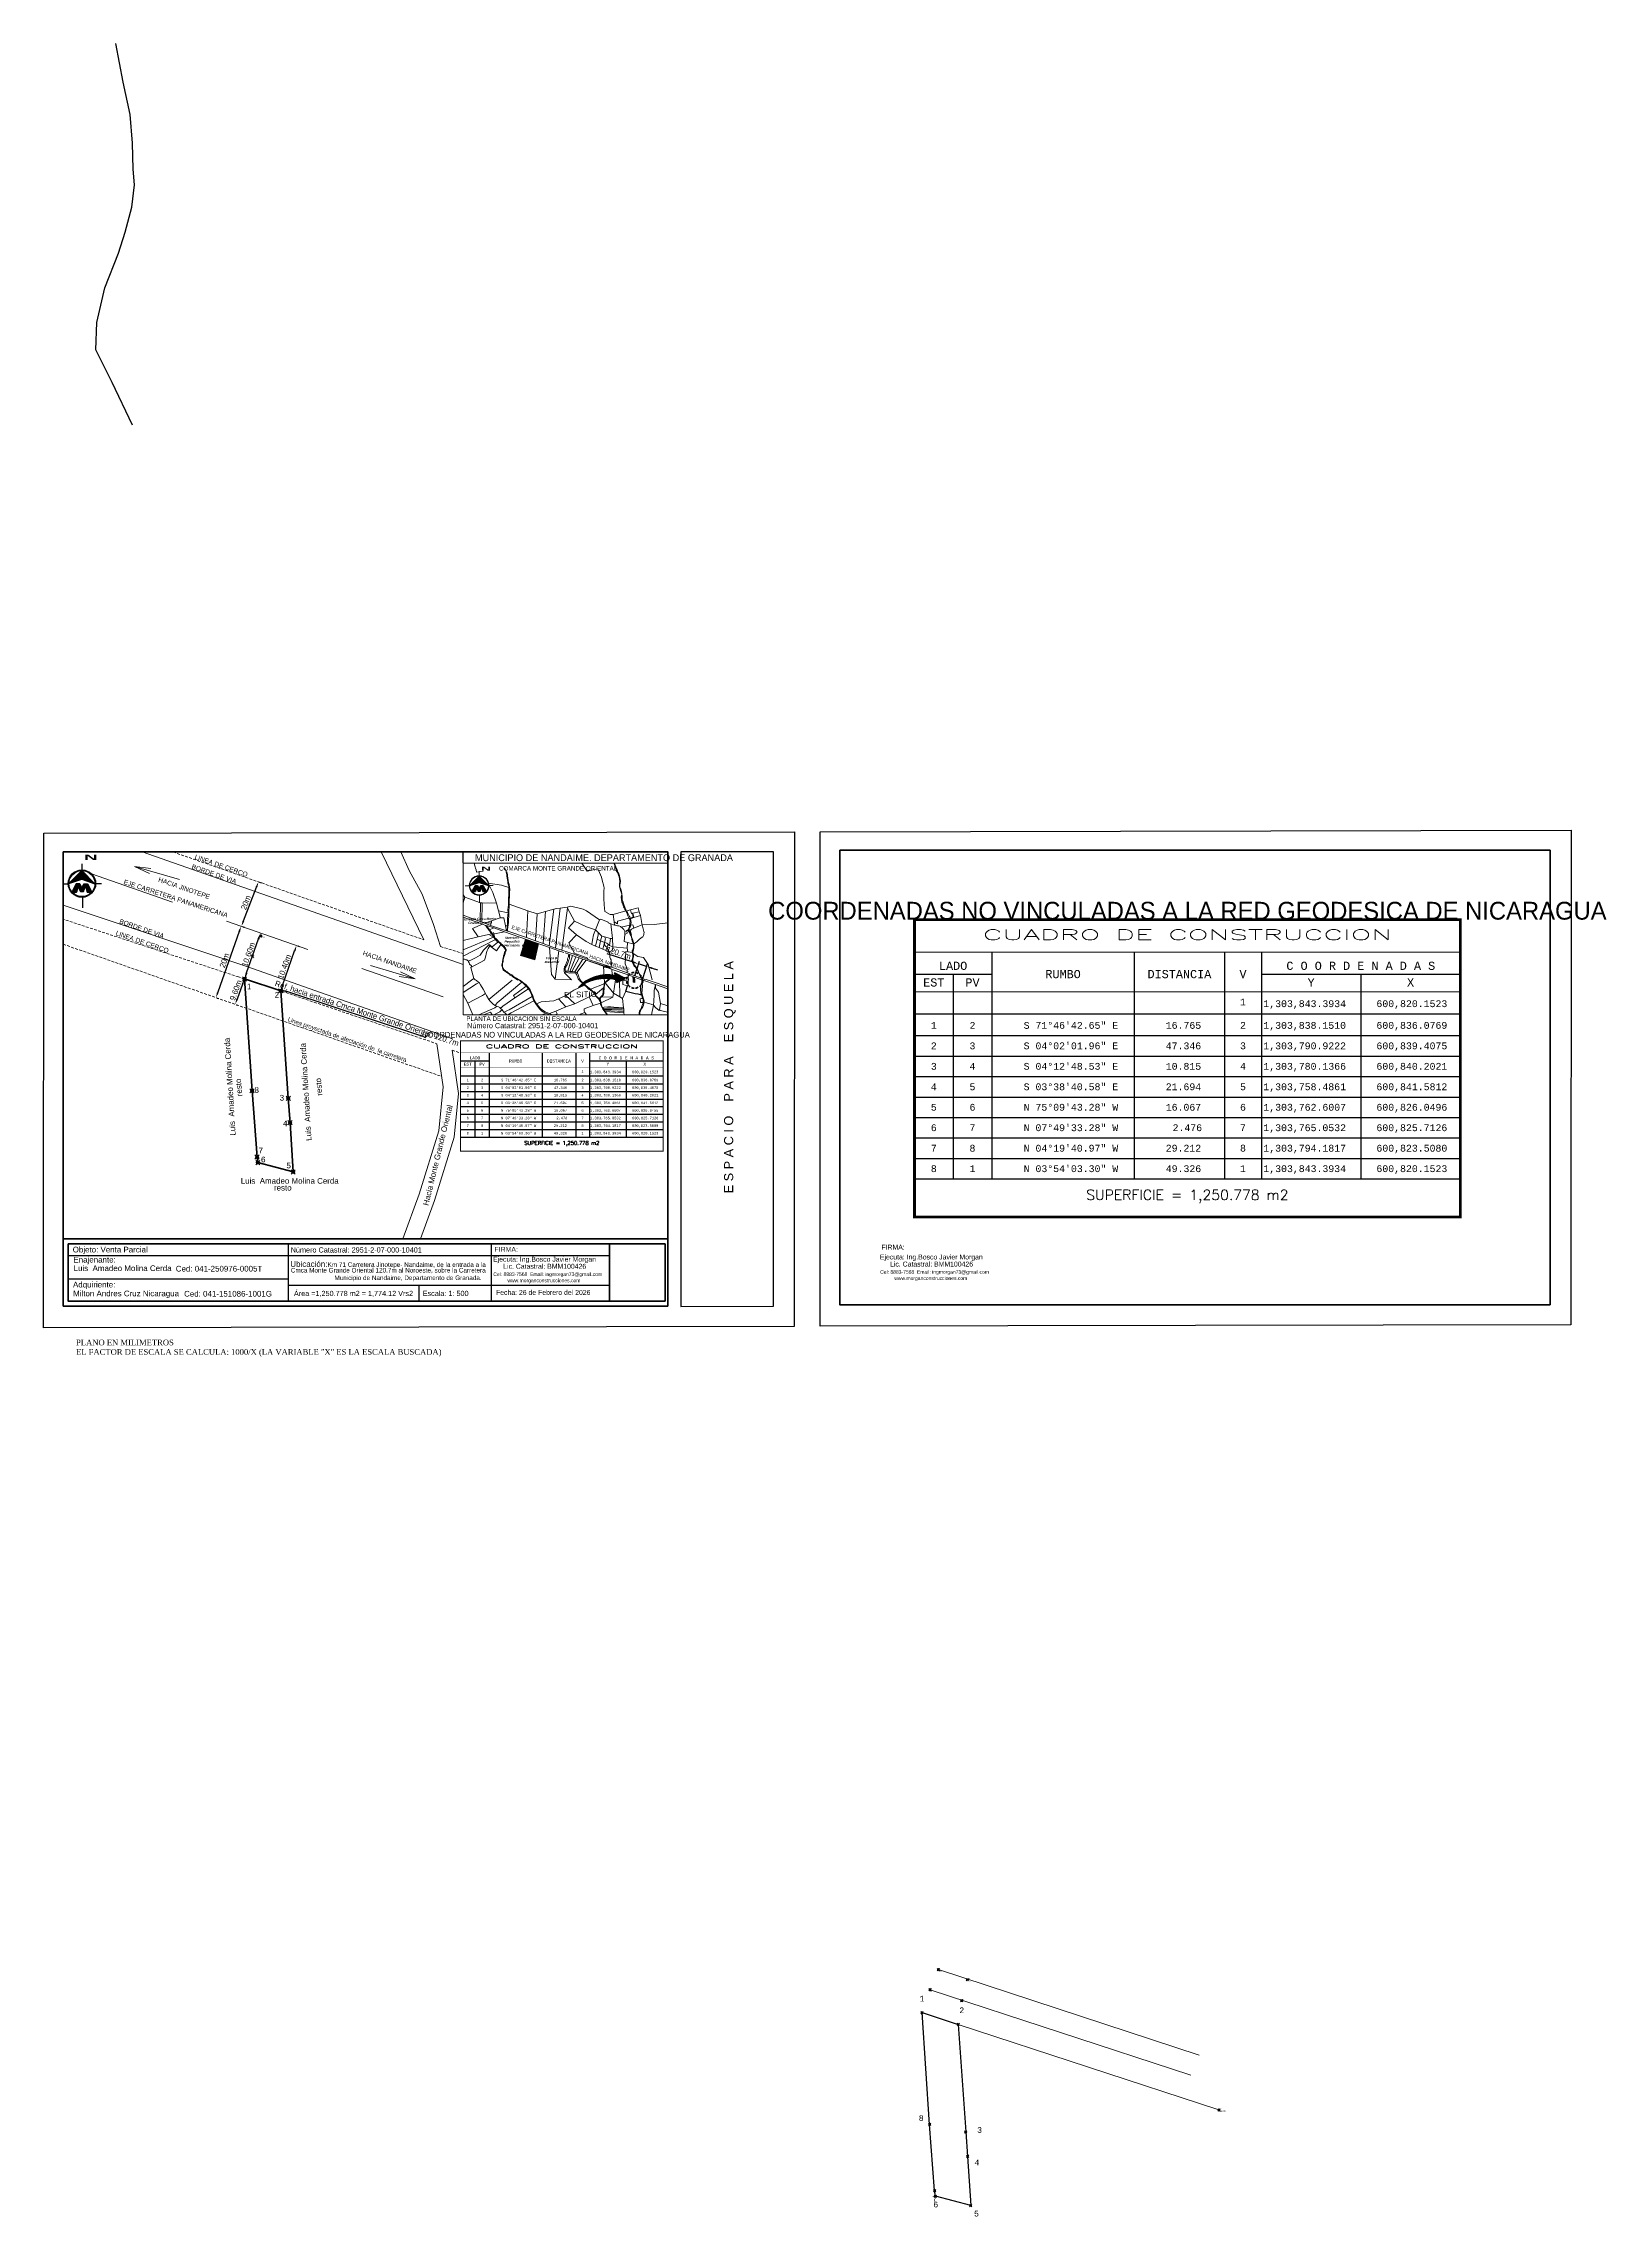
# Paper-space layout 'LAMINA DE TRABAJO' of a CAD drawing. Header units: millimetres. Extents: x 613856 to 614638, y 1317922 to 1320692.
# Drawn here: x 613951 to 614638, y 1319736 to 1320692 of the extents above; entities outside this region: 1.
# The model-space entities are those that its viewports show. They can reach past a viewport. Long polylines and large blocks are cut down to what shows.
import ezdxf
from ezdxf.enums import TextEntityAlignment as Align

# ---------------------------------------------------------------- set-up
doc = ezdxf.new("R2010")
doc.units = ezdxf.units.MM
doc.header["$PDMODE"] = 35
doc.header["$PDSIZE"] = 0.5
for name, pattern in [('DASHED2', [0.375, 0.25, -0.125]), ('DGN Style 2', [90.06457, 54.038742, -36.025828]), ('HIDDEN', [0.375, 0.25, -0.125])]:
    doc.linetypes.add(name, pattern=pattern)
for name, color, linetype in [('0 - TEXTO', 5, 'Continuous'), ('2', 7, 'Continuous'), ('CERCO', 6, 'Continuous'), ('CVL_CUADCON', 1, 'Continuous'), ('CVL_CUADCON_LIN', 8, 'Continuous'), ('CVL_CUADCON_TIT', 1, 'Continuous'), ('CVL_CUADCON_TX', 2, 'Continuous'), ('CVL_PUNTO', 250, 'Continuous'), ('CVL_PUNTO_NUM', 2, 'Continuous'), ('NORTE', 1, 'Continuous'), ('TEXTOS', 2, 'Continuous')]:
    doc.layers.add(name, color=color, linetype=linetype)
doc.layers.add('eje', color=174, linetype='Continuous', lineweight=100)
doc.layers.add('referencia', color=174, linetype='Continuous', lineweight=100)
doc.styles.add('HECTOR LOPEZ', font='arial.ttf')
doc.styles.add('HUECA1', font='HUECA1.shx')
doc.styles.add('LOPEZ', font='TCCM____.TTF')
doc.styles.add('MONOTXT4', font='Monotxt4.shx')
doc.styles.get("Standard").update_dxf_attribs({"font": 'TCCM____.TTF'})
doc.styles.add('Style-ENGINEERING', font='ENGINEERING.shx')
doc.dimstyles.new('COTA PARA REFERENCIA DE CALLES', dxfattribs={"dimtxt": 2.5, "dimasz": 2.8, "dimexe": 1.25, "dimexo": 0.625, "dimtad": 1, "dimtxsty": 'Standard', "dimcen": 2.5, "dimse1": 1, "dimse2": 1, "dimadec": 0, "dimazin": 0, "dimtfac": 1, "dimtmove": 0, "dimatfit": 3, "dimfxl": 1, "dimarcsym": 0})
doc.dimstyles.new('ISO-25', dxfattribs={"dimtxt": 2.5, "dimasz": 2.5, "dimexe": 1.25, "dimexo": 0.625, "dimtad": 1, "dimtxsty": 'Standard', "dimcen": 2.5, "dimadec": 0, "dimazin": 0, "dimtfac": 1, "dimtmove": 0, "dimatfit": 3, "dimfxl": 1, "dimarcsym": 0})

# ---------------------------------------------------------------- blocks, each defined once
blk = doc.blocks.new('*D324')
at = {"color": 0, "lineweight": -2, "transparency": 16777216}
blk.add_line((614039.85, 1320283.49), (614045.08, 1320298.43), dxfattribs=at)
at = {"color": 0, "lineweight": 13, "transparency": 16777216}
for points in [[(614044.64, 1320298.59), (614045.52, 1320298.28), (614046.01, 1320301.07)], [(614039.41, 1320283.65), (614040.29, 1320283.34), (614038.93, 1320280.85)]]:
    blk.add_solid(points, dxfattribs=at)
at = {"layer": 'Defpoints', "color": 0, "lineweight": 13, "transparency": 16777216}
for p in [(614046, 1320301.08, 1.27), (614046.01, 1320301.07), (614038.92, 1320280.85)]:
    blk.add_point(p, dxfattribs=at)
at = {"color": 0, "lineweight": 13, "transparency": 16777216, "insert": (614040.66, 1320291.59), "char_height": 2.5, "attachment_point": 5, "rotation": 70.70919}
blk.add_mtext('10.60m', dxfattribs=at)
blk = doc.blocks.new('*D325')
at = {"color": 0, "lineweight": -2, "transparency": 16777216}
for p, q in [((614055.06, 1320275.77), (614055.55, 1320277.27)), ((614116.06, 1320255.99), (614057.54, 1320275.3)), ((614118.33, 1320254.89), (614118.83, 1320256.39))]:
    blk.add_line(p, q, dxfattribs=at)
at = {"color": 0, "lineweight": 13, "transparency": 16777216}
for points in [[(614057.67, 1320275.7), (614057.41, 1320274.91), (614055.16, 1320276.08)], [(614116.19, 1320256.39), (614115.93, 1320255.59), (614118.43, 1320255.21)]]:
    blk.add_solid(points, dxfattribs=at)
at = {"layer": 'Defpoints', "color": 0, "lineweight": 13, "transparency": 16777216}
for p in [(614054.86, 1320275.18), (614055.16, 1320276.08), (614118.13, 1320254.3, -0.76)]:
    blk.add_point(p, dxfattribs=at)
at = {"color": 0, "lineweight": 13, "transparency": 16777216, "insert": (614092.78, 1320265.71), "char_height": 2.5, "attachment_point": 5, "rotation": 341.73824}
blk.add_mtext('Ref. hacia entrada Cmca Monte Grande Oriental: 120.7m', dxfattribs=at)
blk = doc.blocks.new('*D327')
at = {"color": 0, "lineweight": -2, "transparency": 16777216}
for p, q in [((614062.4, 1320295.34), (614062.99, 1320295.13)), ((614055.66, 1320277.97), (614060.98, 1320293.18)), ((614055.42, 1320275.4), (614056.01, 1320275.2))]:
    blk.add_line(p, q, dxfattribs=at)
at = {"color": 0, "lineweight": 13, "transparency": 16777216}
for points in [[(614060.59, 1320293.32), (614061.38, 1320293.05), (614061.81, 1320295.54)], [(614055.27, 1320278.11), (614056.05, 1320277.83), (614054.83, 1320275.61)]]:
    blk.add_solid(points, dxfattribs=at)
at = {"layer": 'Defpoints', "color": 0, "lineweight": 13, "transparency": 16777216}
for p in [(614061.81, 1320295.54, 1.27), (614061.81, 1320295.54), (614054.83, 1320275.61)]:
    blk.add_point(p, dxfattribs=at)
at = {"color": 0, "lineweight": 13, "transparency": 16777216, "insert": (614056.52, 1320286.21), "char_height": 2.5, "attachment_point": 5, "rotation": 70.70919}
blk.add_mtext('10.40m', dxfattribs=at)
blk = doc.blocks.new('*D328')
at = {"color": 0, "lineweight": -2, "transparency": 16777216}
for p, q in [((614038.06, 1320278.49), (614035.7, 1320272.02)), ((614039.51, 1320280.62), (614040.1, 1320280.41)), ((614035.43, 1320269.46), (614036.01, 1320269.24))]:
    blk.add_line(p, q, dxfattribs=at)
at = {"color": 0, "lineweight": 13, "transparency": 16777216}
for points in [[(614037.67, 1320278.63), (614038.45, 1320278.35), (614038.92, 1320280.84)], [(614035.31, 1320272.16), (614036.09, 1320271.88), (614034.84, 1320269.67)]]:
    blk.add_solid(points, dxfattribs=at)
at = {"layer": 'Defpoints', "color": 0, "lineweight": 13, "transparency": 16777216}
for p in [(614038.92, 1320280.84), (614034.84, 1320269.67, 235.83), (614034.84, 1320269.67)]:
    blk.add_point(p, dxfattribs=at)
at = {"color": 0, "lineweight": 13, "transparency": 16777216, "insert": (614035.08, 1320275.91), "char_height": 2.5, "attachment_point": 5, "rotation": 69.9168}
blk.add_mtext('9.60m', dxfattribs=at)
blk = doc.blocks.new('*D329')
at = {"color": 0, "lineweight": -2, "transparency": 16777216}
for p, q in [((614038.03, 1320303.86), (614038.62, 1320303.66)), ((614036.61, 1320301.71), (614027.2, 1320274.99)), ((614026.96, 1320272.42), (614027.55, 1320272.21))]:
    blk.add_line(p, q, dxfattribs=at)
at = {"color": 0, "lineweight": 13, "transparency": 16777216}
for points in [[(614036.22, 1320301.85), (614037, 1320301.58), (614037.44, 1320304.07)], [(614026.81, 1320275.13), (614027.6, 1320274.85), (614026.37, 1320272.63)]]:
    blk.add_solid(points, dxfattribs=at)
at = {"layer": 'Defpoints', "color": 0, "lineweight": 13, "transparency": 16777216}
for p in [(614037.44, 1320304.07), (614026.37, 1320272.63, 236.01), (614026.37, 1320272.63)]:
    blk.add_point(p, dxfattribs=at)
at = {"color": 0, "lineweight": 13, "transparency": 16777216, "insert": (614030.1, 1320288.99), "char_height": 2.5, "attachment_point": 5, "rotation": 70.60733}
blk.add_mtext('20m', dxfattribs=at)
blk = doc.blocks.new('*D330')
at = {"color": 0, "lineweight": -2, "transparency": 16777216}
for p, q in [((614045.53, 1320323.36), (614046.24, 1320323.09)), ((614038.47, 1320306.36), (614044.18, 1320321.2)), ((614038.03, 1320303.85), (614038.74, 1320303.57))]:
    blk.add_line(p, q, dxfattribs=at)
at = {"color": 0, "lineweight": 13, "transparency": 16777216}
for points in [[(614043.79, 1320321.35), (614044.57, 1320321.05), (614045.08, 1320323.54)], [(614038.08, 1320306.51), (614038.86, 1320306.21), (614037.57, 1320304.02)]]:
    blk.add_solid(points, dxfattribs=at)
at = {"layer": 'Defpoints', "color": 0, "lineweight": 13, "transparency": 16777216}
for p in [(614044.95, 1320323.58, 3.16), (614045.08, 1320323.54), (614037.44, 1320304.07)]:
    blk.add_point(p, dxfattribs=at)
at = {"color": 0, "lineweight": 13, "transparency": 16777216, "insert": (614039.54, 1320314.47), "char_height": 2.5, "attachment_point": 5, "rotation": 68.95639}
blk.add_mtext('20m', dxfattribs=at)
blk = doc.blocks.new('*D337')
at = {"color": 0, "lineweight": -2, "transparency": 16777216}
for p, q in [((614209.84, 1320288.23), (614198.4, 1320291.89)), ((614210.53, 1320282.17), (614212.61, 1320288.66)), ((614215.8, 1320286.33), (614212.23, 1320287.47)), ((614214.11, 1320281.03), (614216.18, 1320287.52)), ((614218.18, 1320285.57), (614220.56, 1320284.81))]:
    blk.add_line(p, q, dxfattribs=at)
at = {"color": 0, "lineweight": 13, "transparency": 16777216}
for points in [[(614209.97, 1320288.63), (614209.72, 1320287.84), (614212.23, 1320287.47)], [(614218.31, 1320285.97), (614218.05, 1320285.17), (614215.8, 1320286.33)]]:
    blk.add_solid(points, dxfattribs=at)
at = {"layer": 'Defpoints', "color": 0, "lineweight": 13, "transparency": 16777216}
for p in [(614215.8, 1320286.33), (614210.34, 1320281.58), (614213.92, 1320280.44)]:
    blk.add_point(p, dxfattribs=at)
at = {"color": 0, "lineweight": 13, "transparency": 16777216, "insert": (614203.51, 1320292.26), "char_height": 2.5, "attachment_point": 5, "rotation": 342.29382}
blk.add_mtext('120.7m', dxfattribs=at)

msp = doc.modelspace()

# ---------------------------------------------------------------- hatches: boundary and pattern name
at = {"lineweight": 13}
h = msp.add_hatch(color=9, dxfattribs=at)
h.dxf.hatch_style = 1
h.paths.add_polyline_path([(614498, 1318662), (614295, 1318732), (614216, 1318479), (614438, 1318409)])
at = {"lineweight": 13, "true_color": 0xffffff}
h = msp.add_hatch(color=7, dxfattribs=at)
h.dxf.hatch_style = 1
h.paths.add_polyline_path([(615973, 1318142), (615957, 1318147), (615960, 1318098), (615962, 1318069), (615963, 1318067), (615978, 1318063), (615977, 1318084), (615976, 1318095)])

# ---------------------------------------------------------------- linework, layer by layer
at = {"color": 1, "lineweight": 0}
for p, q in [((613538, 1319762), (613644, 1319779)), ((614011, 1319749), (614009, 1319769)), ((614017, 1319723), (614011, 1319749)), ((614019, 1319702), (614017, 1319723)), ((614022, 1319677), (614019, 1319702)), ((614028, 1319635), (614022, 1319677)), ((614035, 1319604), (614028, 1319635)), ((614043, 1319573), (614035, 1319604)), ((614042, 1319272), (614050, 1319451)), ((614049, 1319534), (614043, 1319573)), ((614051, 1319495), (614049, 1319534)), ((614050, 1319451), (614051, 1319495)), ((613634, 1318963), (613279, 1319089)), ((613359, 1319380), (613281, 1319117)), ((613281, 1319117), (613596, 1319002)), ((613602, 1319291), (613359, 1319380)), ((613596, 1319002), (613602, 1319291)), ((613602, 1319291), (613626, 1319289)), ((613621, 1318995), (613626, 1319289)), ((613626, 1319289), (613848, 1319285)), ((613848, 1319285), (613877, 1319167)), ((613877, 1319167), (614028, 1319138)), ((614042, 1319272), (614330, 1319170)), ((614330, 1319170), (614313, 1318757)), ((614474, 1319121), (614330, 1319170)), ((614449, 1318705), (614474, 1319121)), ((614474, 1319121), (614606, 1319158)), ((614606, 1319158), (614570, 1318665)), ((614733, 1319191), (614606, 1319158)), ((614660, 1318629), (614733, 1319191)), ((614830, 1319209), (614759, 1318592)), ((614936, 1319222), (614830, 1319209)), ((614858, 1318560), (614945, 1319207)), ((614996, 1319241), (614936, 1319222)), ((614936, 1319222), (614945, 1319207)), ((614945, 1319207), (615052, 1319010)), ((615842, 1319167), (615648, 1319111)), ((615648, 1319111), (615665, 1318997)), ((615914, 1319183), (615859, 1319169)), ((616033, 1319216), (615914, 1319183)), ((615928, 1319122), (615914, 1319183)), ((615953, 1319130), (616049, 1319153)), ((615965, 1319066), (615953, 1319130)), ((615965, 1319066), (616067, 1319094)), ((616049, 1319153), (616033, 1319216)), ((616067, 1319094), (616049, 1319153)), ((616088, 1318971), (616067, 1319094)), ((613564, 1318766), (613166, 1318670)), ((613194, 1318509), (613803, 1318763)), ((613634, 1318963), (613479, 1318897)), ((613479, 1318897), (613564, 1318766)), ((613564, 1318766), (613773, 1318812)), ((613621, 1318995), (613596, 1319002)), ((613668, 1318977), (613621, 1318995)), ((613679, 1318942), (613634, 1318963)), ((613668, 1318977), (613771, 1319015)), ((613757, 1318943), (613668, 1318977)), ((613691, 1318943), (613809, 1318903)), ((613809, 1318903), (613742, 1318873)), ((613790, 1318807), (613742, 1318873)), ((613757, 1318943), (613771, 1319015)), ((614004, 1318858), (613757, 1318943)), ((613771, 1319015), (613902, 1319062)), ((613972, 1318844), (613790, 1318807)), ((613809, 1318903), (613972, 1318844)), ((613902, 1319062), (613962, 1319061)), ((613962, 1319061), (613988, 1318934)), ((614666, 1318604), (613972, 1318844)), ((614019, 1318936), (613988, 1318934)), ((613988, 1318934), (614004, 1318858)), ((614004, 1318858), (614015, 1318857)), ((614021, 1318854), (614015, 1318857)), ((614313, 1318757), (614021, 1318854)), ((614313, 1318757), (614449, 1318705)), ((614961, 1318903), (615052, 1319010)), ((615080, 1318795), (614961, 1318903)), ((614963, 1318673), (615080, 1318795)), ((615374, 1318874), (615436, 1319031)), ((615416, 1318834), (615374, 1318874)), ((615399, 1318729), (615415, 1318795)), ((615415, 1318795), (615416, 1318834)), ((615416, 1318834), (615472, 1318775)), ((615436, 1319031), (615455, 1319040)), ((615472, 1318775), (615450, 1318706)), ((615512, 1318767), (615472, 1318775)), ((615606, 1318743), (615512, 1318767)), ((615606, 1318743), (615593, 1318634)), ((615638, 1318739), (615606, 1318743)), ((615638, 1318739), (615613, 1318965)), ((615613, 1318965), (615669, 1318948)), ((615665, 1318997), (615717, 1318965)), ((615669, 1318948), (615665, 1318997)), ((615712, 1319010), (615891, 1319053)), ((615717, 1318965), (615712, 1319010)), ((615907, 1318944), (615771, 1318913)), ((615828, 1318803), (615818, 1318693)), ((615968, 1318905), (615892, 1318866)), ((615910, 1319054), (615913, 1319046)), ((615910, 1318867), (615929, 1318875)), ((615930, 1318793), (615910, 1318867)), ((615913, 1319046), (615965, 1319066)), ((615920, 1318945), (615949, 1318953)), ((615926, 1318792), (615930, 1318793)), ((615929, 1318875), (615927, 1318882)), ((615968, 1318905), (615949, 1318953)), ((613279, 1318441), (613830, 1318724)), ((614570, 1318665), (614449, 1318705)), ((614570, 1318665), (614660, 1318629)), ((614759, 1318592), (614660, 1318629)), ((614809, 1318552), (614666, 1318604)), ((614809, 1318552), (614755, 1318113)), ((614759, 1318592), (614858, 1318560)), ((614888, 1318525, 276), (614809, 1318552)), ((615024, 1318503), (614858, 1318560)), ((614962, 1318500), (614906, 1318519)), ((615019, 1318479), (614946, 1318235)), ((614973, 1318496), (614962, 1318500)), ((615049, 1318514), (614963, 1318673)), ((614973, 1318496), (615019, 1318479)), ((614980, 1318232), (615072, 1318459)), ((615124, 1318440), (615012, 1318232)), ((615072, 1318459), (615019, 1318479)), ((615049, 1318514), (615024, 1318503)), ((615024, 1318503), (615075, 1318483)), ((615079, 1318502), (615049, 1318514)), ((615054, 1318225), (615178, 1318423)), ((615072, 1318459), (615124, 1318440)), ((615079, 1318502), (615075, 1318483)), ((615075, 1318483), (615246, 1318421)), ((615258, 1318437), (615079, 1318502)), ((615231, 1318407), (615085, 1318215)), ((615178, 1318423), (615124, 1318440)), ((615178, 1318423), (615231, 1318407)), ((615500, 1318314), (615231, 1318407)), ((615246, 1318421), (615258, 1318437)), ((615625, 1318298), (615246, 1318421)), ((615319, 1318650), (615373, 1318623)), ((615373, 1318623), (615399, 1318729)), ((615373, 1318623), (615430, 1318601)), ((615450, 1318706), (615399, 1318729)), ((615430, 1318601), (615450, 1318706)), ((615430, 1318601), (615487, 1318578)), ((615513, 1318677), (615450, 1318706)), ((615487, 1318578), (615513, 1318677)), ((615487, 1318578), (615536, 1318555)), ((615536, 1318555), (615568, 1318653)), ((615536, 1318555), (615590, 1318534)), ((615568, 1318653), (615593, 1318634)), ((615590, 1318534), (615637, 1318563)), ((615593, 1318634), (615641, 1318613)), ((615637, 1318563), (615641, 1318613)), ((615641, 1318613), (615638, 1318739)), ((615641, 1318613), (615866, 1318591)), ((615818, 1318693), (615867, 1318680)), ((615841, 1318539), (615831, 1318348)), ((615873, 1318537), (615841, 1318539)), ((615867, 1318680), (615866, 1318591)), ((615866, 1318591), (615873, 1318537)), ((615956, 1318658), (615867, 1318680)), ((615944, 1318524), (615873, 1318537)), ((613286, 1317966), (613462, 1318098)), ((613452, 1318292), (613498, 1318124)), ((613498, 1318124), (613461, 1318096)), ((613498, 1318124), (613526, 1318097)), ((613731, 1317801), (614089, 1318100)), ((614178, 1318099), (614129, 1318131)), ((614193, 1318101), (614241, 1318066)), ((614755, 1318113), (615004, 1318101)), ((614899, 1318212), (615004, 1318101)), ((615012, 1318232), (614980, 1318232)), ((615012, 1318232), (615054, 1318225)), ((615085, 1318215), (615054, 1318225)), ((615500, 1318314), (615513, 1318057)), ((615633, 1318264), (615500, 1318314)), ((615582, 1318105), (615524, 1318054)), ((615619, 1318128), (615582, 1318105)), ((615640, 1318131), (615619, 1318128)), ((615865, 1318212), (615625, 1318298)), ((615633, 1318264), (615877, 1318179)), ((615691, 1318132), (615640, 1318131)), ((615683, 1318105), (615655, 1317895)), ((615687, 1318104), (615691, 1318132)), ((615746, 1318135), (615691, 1318132)), ((615802, 1318138), (615746, 1318135)), ((615749, 1318104), (615746, 1318135)), ((615752, 1317841), (615746, 1318106)), ((615799, 1318104), (615802, 1318138)), ((615881, 1318144), (615802, 1318138)), ((615831, 1318348), (615855, 1318299)), ((615877, 1318179), (615881, 1318144)), ((616086, 1318105), (615877, 1318179)), ((615880, 1318084), (615882, 1318106)), ((615881, 1318144), (615884, 1318104)), ((616150, 1318105), (616087, 1318127)), ((616157, 1318107), (616248, 1318076)), ((616248, 1318076), (616609, 1317954)), ((613286, 1317966), (613320, 1317897)), ((613320, 1317897), (613539, 1318043)), ((613320, 1317897), (613406, 1317742)), ((613406, 1317742), (613633, 1317860)), ((613406, 1317742), (613498, 1317532)), ((613578, 1318061), (613539, 1318043)), ((613677, 1317892), (613633, 1317860)), ((613827, 1317708), (613859, 1317748)), ((613859, 1317748), (614241, 1318066)), ((614133, 1317823), (613945, 1317696)), ((614396, 1317846), (614042, 1317639)), ((614073, 1317592), (614423, 1317778)), ((614133, 1317823), (614341, 1317965)), ((614305, 1318004), (614341, 1317965)), ((614396, 1317846), (614423, 1317778)), ((614802, 1317811), (614916, 1317861)), ((614802, 1317811), (614918, 1317684)), ((614916, 1317861), (615057, 1317731)), ((615057, 1317731), (615276, 1317842)), ((615276, 1317842), (615361, 1317885)), ((615276, 1317842), (615339, 1317705)), ((615297, 1317958), (615507, 1318039)), ((615339, 1317705), (615452, 1317741)), ((615375, 1317877), (615498, 1317981)), ((615640, 1317835), (615463, 1317748)), ((615640, 1317835), (615471, 1317838)), ((615655, 1317895), (615524, 1318054)), ((615655, 1317895), (615640, 1317835)), ((615655, 1317895), (615752, 1317841)), ((615752, 1317841), (615791, 1317817)), ((615791, 1317817), (615845, 1317926)), ((615791, 1317817), (615809, 1317671)), ((615845, 1317926), (615869, 1318008)), ((616300, 1318029), (616624, 1317920)), ((616377, 1317738), (616360, 1317638)), ((616377, 1317738), (616505, 1317699)), ((613600, 1317545), (613640, 1317561)), ((613640, 1317561), (613677, 1317488)), ((613785, 1317554), (613881, 1317599)), ((613798, 1317532), (613785, 1317554)), ((613853, 1317695), (613823, 1317670)), ((613827, 1317708), (613853, 1317695)), ((613912, 1317663), (613945, 1317696)), ((613912, 1317663), (613935, 1317638)), ((614014, 1317561), (614073, 1317592)), ((614664, 1317581), (614764, 1317620)), ((614764, 1317620), (614918, 1317684)), ((614918, 1317684), (615057, 1317731)), ((615211, 1317598), (615398, 1317330)), ((615485, 1317678), (615495, 1317662)), ((615495, 1317662), (615506, 1317647)), ((615506, 1317647), (615516, 1317630)), ((615516, 1317630), (615813, 1317612)), ((615516, 1317630), (615526, 1317614)), ((615814, 1317595), (615526, 1317614)), ((615809, 1317671), (615811, 1317654)), ((615811, 1317654), (615811, 1317634)), ((615811, 1317634), (615813, 1317612)), ((615813, 1317612), (615814, 1317595)), ((615814, 1317595), (615821, 1317507))]:
    msp.add_line(p, q, dxfattribs=at)
for points in [[(613447, 1320193), (613455, 1320157), (613461, 1320122), (613464, 1320085), (613471, 1320047), (613478, 1320010), (613482, 1319993), (613487, 1319968), (613493, 1319942), (613506, 1319904), (613509, 1319877), (613517, 1319844), (613524, 1319826), (613533, 1319802), (613538, 1319762)], [(615648, 1319111), (615602, 1319112), (615517, 1319156), (615510, 1319259), (615509, 1319285), (615505, 1319337), (615503, 1319391), (615503, 1319476), (615507, 1319519), (615504, 1319550), (615480, 1319641), (615466, 1319687), (615437, 1319759), (615412, 1319817), (615249, 1319777), (615070, 1320050), (615059, 1320074), (615047, 1320108), (615039, 1320130), (615027, 1320164), (615008, 1320169), (614866, 1320181), (614843, 1320380)], [(615842, 1319167), (615829, 1319190), (615818, 1319212), (615809, 1319231), (615802, 1319251), (615790, 1319287), (615782, 1319302), (615774, 1319347), (615771, 1319372), (615773, 1319381), (615778, 1319403), (615780, 1319422), (615774, 1319441), (615761, 1319481), (615748, 1319520), (615744, 1319540), (615743, 1319557), (615746, 1319585), (615749, 1319623), (615744, 1319646), (615745, 1319668), (615740, 1319691), (615715, 1319759), (615701, 1319781), (615678, 1319850), (615672, 1319866), (615662, 1319894), (615653, 1319918), (615645, 1319939)], [(615842, 1319167), (615842, 1319194), (615829, 1319223), (615819, 1319252), (615808, 1319282), (615800, 1319301), (615789, 1319337), (615786, 1319389), (615775, 1319467), (615765, 1319500), (615753, 1319538), (615751, 1319568), (615754, 1319592), (615759, 1319613), (615760, 1319631), (615758, 1319652), (615753, 1319678), (615746, 1319705), (615735, 1319737), (615721, 1319766), (615707, 1319800), (615695, 1319827), (615688, 1319850), (615678, 1319873), (615669, 1319897), (615662, 1319921)], [(614036, 1319528), (614038, 1319546), (614031, 1319566), (614025, 1319593), (614021, 1319618), (614016, 1319645), (614012, 1319672), (614008, 1319701), (614005, 1319721), (614003, 1319741), (613999, 1319762), (613997, 1319775), (613995, 1319787), (613989, 1319799), (613981, 1319808), (613976, 1319816), (613969, 1319822), (613956, 1319831)], [(613359, 1319380), (613210, 1319562), (613196, 1319655), (613269, 1319683)], [(613719, 1319593), (613792, 1319451), (613848, 1319285)], [(614036, 1319528), (613924, 1319564), (613719, 1319593)], [(614028, 1319138), (614025, 1319183), (614030, 1319223), (614031, 1319257), (614033, 1319299), (614033, 1319331), (614033, 1319366), (614036, 1319406), (614037, 1319441), (614037, 1319468), (614037, 1319494), (614036, 1319528)], [(613877, 1319167), (613903, 1319068), (613902, 1319062)], [(614028, 1319138), (614026, 1319129), (614023, 1319107), (614022, 1319084), (614019, 1319057), (614018, 1319043), (614019, 1319027), (614019, 1319008), (614019, 1318995), (614020, 1318984), (614019, 1318966), (614019, 1318956), (614019, 1318936), (614019, 1318936)], [(614021, 1318854), (614020, 1318867), (614020, 1318886), (614023, 1318907), (614025, 1318926), (614027, 1318940), (614030, 1318959), (614032, 1318982), (614033, 1319002), (614033, 1319021), (614033, 1319043), (614036, 1319069), (614037, 1319099), (614039, 1319125), (614040, 1319157), (614040, 1319190), (614042, 1319211), (614042, 1319229), (614043, 1319245), (614042, 1319272)], [(614733, 1319191), (614774, 1319203), (614830, 1319209)], [(615436, 1319031), (615235, 1319167), (615185, 1319193), (614996, 1319241)], [(615891, 1319053), (615885, 1319071), (615876, 1319088), (615868, 1319104), (615864, 1319119), (615857, 1319140), (615842, 1319167)], [(615859, 1319169), (615863, 1319155), (615871, 1319140), (615880, 1319121), (615889, 1319102), (615895, 1319091), (615900, 1319081), (615904, 1319073), (615910, 1319054)], [(615910, 1319054), (615958, 1319069), (615945, 1319128)], [(615953, 1319130), (615945, 1319128), (615928, 1319122)], [(613773, 1318812), (613757, 1318834), (613743, 1318852), (613734, 1318864), (613725, 1318881), (613718, 1318891), (613705, 1318907), (613695, 1318918), (613687, 1318932), (613679, 1318942)], [(613742, 1318873), (613732, 1318888), (613725, 1318895), (613719, 1318903), (613713, 1318910), (613705, 1318918), (613691, 1318943)], [(613803, 1318763), (613795, 1318777), (613791, 1318785), (613788, 1318793), (613781, 1318801), (613773, 1318812)], [(613790, 1318807), (613795, 1318796), (613803, 1318785), (613816, 1318765), (613824, 1318752), (613841, 1318734), (613856, 1318719), (613867, 1318709), (613881, 1318696), (613892, 1318686), (613907, 1318673), (613921, 1318660), (613940, 1318644), (613951, 1318631), (613962, 1318620), (613972, 1318609), (613978, 1318603), (613987, 1318590), (613993, 1318577), (613995, 1318569), (613996, 1318556), (613992, 1318541), (613985, 1318529), (613982, 1318518), (613980, 1318508), (613975, 1318492), (613972, 1318477), (613960, 1318452), (613952, 1318409), (613949, 1318387), (613945, 1318371), (613942, 1318354), (613940, 1318333), (613940, 1318321), (613942, 1318307), (613943, 1318298), (613946, 1318287), (613951, 1318278), (613955, 1318272), (613957, 1318268), (613964, 1318259), (613973, 1318251), (613982, 1318245), (613991, 1318238), (614002, 1318230), (614011, 1318224), (614030, 1318210), (614044, 1318202), (614075, 1318183), (614086, 1318178), (614098, 1318164), (614112, 1318155), (614128, 1318145), (614144, 1318133), (614157, 1318126), (614170, 1318117), (614187, 1318107), (614197, 1318099)], [(613830, 1318724), (613823, 1318733), (613819, 1318740), (613814, 1318749), (613808, 1318758), (613803, 1318763)], [(614015, 1318857), (614014, 1318870), (614017, 1318906), (614018, 1318920), (614019, 1318936)], [(615052, 1319010), (615238, 1318922), (615374, 1318874)], [(615319, 1318650), (615230, 1318695), (615080, 1318795)], [(615374, 1318874), (615346, 1318798), (615331, 1318715), (615319, 1318650)], [(615455, 1319040), (615572, 1318993), (615572, 1318982), (615613, 1318965)], [(615512, 1318767), (615527, 1318736), (615513, 1318677)], [(615669, 1318948), (615683, 1318945), (615696, 1318942), (615717, 1318937), (615737, 1318934), (615748, 1318930), (615759, 1318924), (615772, 1318913)], [(615771, 1318913), (615780, 1318908), (615785, 1318905), (615791, 1318902), (615801, 1318891), (615810, 1318879), (615817, 1318868), (615822, 1318857), (615827, 1318846)], [(615827, 1318846), (615826, 1318832), (615827, 1318821), (615828, 1318803)], [(615827, 1318846), (615876, 1318876), (615876, 1318867)], [(615892, 1318852), (615883, 1318849), (615876, 1318867), (615859, 1318860), (615864, 1318822), (615828, 1318803)], [(615892, 1318852), (615888, 1318860), (615886, 1318865), (615882, 1318874), (615882, 1318878), (615885, 1318888), (615890, 1318900), (615894, 1318912), (615899, 1318926), (615901, 1318936), (615907, 1318944)], [(615892, 1318866), (615893, 1318868), (615892, 1318874), (615890, 1318879), (615891, 1318885), (615893, 1318892), (615896, 1318896), (615900, 1318904), (615904, 1318910), (615907, 1318916), (615909, 1318920), (615911, 1318927), (615914, 1318932), (615916, 1318937), (615920, 1318945)], [(615891, 1319053), (615901, 1319043), (615907, 1319030), (615910, 1319007), (615907, 1318974), (615906, 1318954), (615904, 1318940)], [(615892, 1318866), (615894, 1318864), (615897, 1318856), (615901, 1318849), (615906, 1318836), (615910, 1318826), (615915, 1318816), (615922, 1318801), (615926, 1318792)], [(615956, 1318658), (615952, 1318677), (615946, 1318690), (615942, 1318705), (615935, 1318723), (615936, 1318734), (615929, 1318760), (615923, 1318774), (615918, 1318786), (615911, 1318803), (615907, 1318817), (615903, 1318829), (615897, 1318840), (615892, 1318852)], [(615920, 1318945), (615922, 1318959), (615922, 1318969), (615924, 1318984), (615925, 1318996), (615922, 1319006), (615919, 1319019), (615913, 1319046)], [(615969, 1318655), (615966, 1318664), (615961, 1318679), (615955, 1318699), (615950, 1318715), (615947, 1318728), (615941, 1318743), (615933, 1318767), (615926, 1318792)], [(616088, 1318971), (616093, 1318952), (615927, 1318882)], [(616093, 1318952), (616123, 1318850), (616124, 1318834), (616122, 1318813), (616121, 1318801), (616116, 1318785), (616111, 1318776), (616104, 1318767), (616081, 1318751), (616050, 1318724), (616012, 1318691), (615997, 1318680), (615982, 1318667), (615969, 1318655)], [(616735, 1319012), (616280, 1318957), (616093, 1318952)], [(613279, 1318441), (613287, 1318433), (613330, 1318424), (613353, 1318422), (613374, 1318413), (613390, 1318410), (613397, 1318406), (613416, 1318391)], [(613416, 1318391), (613472, 1318419), (613522, 1318443), (613594, 1318483), (613647, 1318559), (613688, 1318603), (613735, 1318649), (613782, 1318611), (613870, 1318686)], [(613452, 1318292), (613663, 1318406), (613680, 1318450), (613692, 1318524), (613706, 1318555), (613717, 1318584), (613747, 1318629), (613847, 1318550), (613913, 1318647)], [(613870, 1318686), (613864, 1318693), (613855, 1318701), (613845, 1318711), (613830, 1318724)], [(613913, 1318647), (613902, 1318661), (613898, 1318666), (613887, 1318675), (613878, 1318680), (613870, 1318686)], [(614129, 1318131), (614111, 1318144), (614099, 1318150), (614088, 1318157), (614071, 1318168), (614060, 1318177), (614046, 1318188), (614021, 1318206), (614007, 1318216), (613993, 1318226), (613977, 1318237), (613963, 1318247), (613951, 1318258), (613945, 1318271), (613940, 1318287), (613935, 1318307), (613932, 1318317), (613931, 1318332), (613933, 1318352), (613939, 1318374), (613941, 1318392), (613943, 1318407), (613946, 1318422), (613950, 1318440), (613954, 1318460), (613958, 1318475), (613961, 1318486), (613964, 1318501), (613966, 1318507), (613970, 1318521), (613973, 1318530), (613977, 1318537), (613983, 1318547), (613985, 1318557), (613985, 1318561), (613985, 1318565), (613982, 1318573), (613975, 1318584), (613965, 1318599), (613954, 1318611), (613936, 1318626), (613925, 1318636), (613913, 1318647)], [(614295, 1318732), (614216, 1318479), (614438, 1318409), (614498, 1318662)], [(614666, 1318604), (614696, 1318187), (614755, 1318113)], [(614962, 1318500), (614961, 1318474), (614958, 1318462), (614953, 1318445), (614945, 1318425), (614942, 1318401), (614935, 1318382), (614927, 1318364), (614917, 1318343), (614911, 1318331), (614905, 1318315), (614899, 1318301), (614896, 1318291), (614892, 1318283), (614890, 1318269), (614891, 1318256), (614893, 1318235), (614899, 1318212)], [(614910, 1318228), (614910, 1318238), (614908, 1318250), (614906, 1318264), (614909, 1318278), (614912, 1318294), (614921, 1318309), (614928, 1318323), (614932, 1318329), (614936, 1318336), (614936, 1318336), (614939, 1318346), (614942, 1318351), (614947, 1318362), (614952, 1318375), (614959, 1318394), (614966, 1318410), (614976, 1318432), (614973, 1318496)], [(615568, 1318653), (615556, 1318662), (615551, 1318667), (615544, 1318670), (615533, 1318674), (615513, 1318677)], [(615589, 1318528), (615590, 1318534), (615583, 1318545), (615574, 1318557), (615567, 1318572), (615558, 1318587), (615550, 1318602), (615545, 1318610), (615533, 1318617), (615522, 1318626), (615515, 1318644), (615513, 1318653), (615513, 1318677)], [(615625, 1318298), (615619, 1318400), (615617, 1318413), (615608, 1318426), (615603, 1318436), (615598, 1318454), (615594, 1318482), (615591, 1318508), (615589, 1318528)], [(615865, 1318212), (616079, 1318130), (616021, 1318251), (616011, 1318272), (616004, 1318283), (615990, 1318297), (615978, 1318309), (615967, 1318323), (615960, 1318334), (615951, 1318356), (615942, 1318375), (615935, 1318389), (615935, 1318401), (615939, 1318417), (615945, 1318432), (615948, 1318441), (615951, 1318452), (615952, 1318462), (615951, 1318469), (615951, 1318480), (615950, 1318493), (615947, 1318507), (615944, 1318524)], [(615944, 1318524), (615940, 1318534), (615941, 1318541), (615943, 1318549), (615946, 1318555), (615951, 1318565), (615953, 1318573), (615956, 1318584), (615957, 1318593), (615958, 1318598), (615959, 1318607), (615959, 1318615), (615959, 1318626), (615960, 1318633), (615959, 1318645), (615956, 1318658)], [(616087, 1318127), (616083, 1318136), (616078, 1318150), (616073, 1318160), (616067, 1318174), (616058, 1318187), (616050, 1318205), (616040, 1318226), (616032, 1318247), (616023, 1318266), (616008, 1318292), (615993, 1318310), (615980, 1318323), (615972, 1318333), (615957, 1318359), (615953, 1318368), (615949, 1318386), (615949, 1318393), (615949, 1318408), (615949, 1318418), (615951, 1318428), (615954, 1318437), (615956, 1318443), (615959, 1318453), (615959, 1318468), (615959, 1318479), (615959, 1318489), (615960, 1318496), (615957, 1318508)], [(615969, 1318655), (615968, 1318641), (615970, 1318628), (615969, 1318617), (615968, 1318601), (615965, 1318587), (615963, 1318578), (615959, 1318564), (615956, 1318549), (615954, 1318541), (615953, 1318531), (615954, 1318521), (615957, 1318508)], [(615957, 1318508), (616030, 1318462), (616118, 1318448)], [(616118, 1318448), (616186, 1318337), (616247, 1318105)], [(613416, 1318391), (613415, 1318383), (613424, 1318365), (613429, 1318352), (613432, 1318344), (613433, 1318342), (613440, 1318336), (613444, 1318332), (613450, 1318329), (613455, 1318326), (613459, 1318324), (613462, 1318321), (613463, 1318319), (613464, 1318314), (613462, 1318305), (613458, 1318300), (613452, 1318292)], [(613532, 1318099), (613548, 1318084), (613578, 1318061)], [(614205, 1318101), (614222, 1318087), (614246, 1318071), (614272, 1318052), (614287, 1318041), (614306, 1318024), (614327, 1318001), (614342, 1317982), (614355, 1317963), (614366, 1317947), (614376, 1317924), (614393, 1317892), (614406, 1317863), (614420, 1317822), (614433, 1317791), (614446, 1317764), (614459, 1317742), (614465, 1317733)], [(615116, 1318102), (615108, 1318116), (615101, 1318135), (615096, 1318149), (615093, 1318159), (615088, 1318173), (615084, 1318184), (615074, 1318201), (615071, 1318206), (615059, 1318212), (615043, 1318212), (615025, 1318211), (615004, 1318211), (614981, 1318209), (614967, 1318206), (614959, 1318213), (614945, 1318215), (614899, 1318212)], [(614946, 1318235), (614938, 1318235), (614930, 1318235), (614920, 1318232), (614910, 1318228)], [(614946, 1318235), (614952, 1318235), (614960, 1318236), (614980, 1318232)], [(615085, 1318215), (615095, 1318205), (615110, 1318185), (615115, 1318166), (615120, 1318148), (615129, 1318130), (615140, 1318102)], [(615125, 1318104), (615146, 1318078), (615168, 1318059), (615207, 1318023)], [(615138, 1318104), (615149, 1318086), (615181, 1318057), (615233, 1318010), (615297, 1317958)], [(615507, 1318039), (615510, 1318050), (615516, 1318064), (615531, 1318073), (615546, 1318084), (615636, 1318169)], [(615640, 1318131), (615632, 1318215), (615626, 1318238), (615633, 1318264)], [(615869, 1318008), (615798, 1318030), (615799, 1318099), (615880, 1318084)], [(615855, 1318299), (615854, 1318292), (615859, 1318280), (615863, 1318261), (615865, 1318238), (615865, 1318212)], [(615880, 1318084), (615880, 1318068), (615877, 1318039), (615871, 1318010), (615869, 1318008)], [(616085, 1317878), (616079, 1317904), (616074, 1317948), (616074, 1317983), (616075, 1318013), (616085, 1318041), (616094, 1318068), (616096, 1318088), (616093, 1318107)], [(616300, 1318029), (616120, 1318094), (616107, 1318083), (616112, 1318071), (616094, 1318036), (616101, 1318022), (616094, 1317932), (616092, 1317908), (616096, 1317888), (616113, 1317824), (616122, 1317795), (616125, 1317777), (616124, 1317758)], [(613578, 1318061), (613601, 1318024), (613643, 1317957), (613677, 1317892)], [(613677, 1317892), (613696, 1317862), (613731, 1317801)], [(613731, 1317801), (613750, 1317775), (613780, 1317743), (613803, 1317723), (613827, 1317708)], [(614305, 1318004), (614108, 1317859), (614133, 1317823)], [(614241, 1318066), (614258, 1318052), (614274, 1318037), (614289, 1318022), (614305, 1318004)], [(614341, 1317965), (614351, 1317951), (614363, 1317927), (614376, 1317899), (614386, 1317874), (614396, 1317846)], [(614423, 1317778), (614443, 1317748), (614464, 1317716), (614483, 1317689), (614511, 1317657), (614527, 1317642), (614549, 1317621), (614573, 1317605), (614594, 1317594), (614608, 1317588)], [(614465, 1317733), (614538, 1317764), (614731, 1317781), (614802, 1317811)], [(614916, 1317861), (615041, 1317943), (615207, 1318023)], [(615207, 1318023), (615235, 1317997), (615252, 1317979), (615263, 1317965), (615277, 1317955), (615298, 1317945), (615321, 1317930), (615336, 1317916), (615348, 1317899), (615361, 1317885)], [(615297, 1317958), (615314, 1317945), (615331, 1317930), (615347, 1317917), (615360, 1317900), (615375, 1317877)], [(615361, 1317885), (615368, 1317870), (615378, 1317853), (615388, 1317839), (615406, 1317825), (615425, 1317806), (615434, 1317794), (615447, 1317769), (615452, 1317752), (615452, 1317741)], [(615375, 1317877), (615378, 1317867), (615387, 1317852), (615399, 1317840), (615422, 1317821), (615435, 1317806)], [(615435, 1317806), (615444, 1317823), (615452, 1317836), (615465, 1317848), (615479, 1317861), (615488, 1317884), (615494, 1317921), (615495, 1317944), (615498, 1317981)], [(615471, 1317838), (615458, 1317828), (615451, 1317816), (615449, 1317806), (615457, 1317768), (615463, 1317748)], [(615452, 1317741), (615452, 1317729), (615460, 1317703), (615471, 1317680), (615489, 1317652), (615636, 1317451)], [(615463, 1317748), (615463, 1317734), (615466, 1317716), (615471, 1317699), (615485, 1317678)], [(615524, 1318054), (615516, 1318046), (615514, 1318036), (615512, 1318012), (615511, 1317995), (615510, 1317978), (615508, 1317953), (615506, 1317935), (615504, 1317915), (615502, 1317893), (615501, 1317871), (615471, 1317838)], [(615498, 1317981), (615502, 1317994), (615507, 1318013), (615507, 1318029), (615507, 1318039)], [(616051, 1317546), (616050, 1317557), (616047, 1317576), (616048, 1317596), (616053, 1317617), (616064, 1317637), (616084, 1317676), (616097, 1317707), (616106, 1317732), (616108, 1317749), (616109, 1317771), (616108, 1317801), (616096, 1317835), (616089, 1317863), (616085, 1317878)], [(615845, 1317926), (615988, 1317894), (616028, 1317885), (616064, 1317879), (616087, 1317870)], [(616124, 1317758), (616122, 1317739), (616117, 1317709), (616106, 1317688), (616085, 1317653), (616070, 1317626), (616060, 1317607), (616057, 1317585), (616058, 1317567), (616069, 1317541), (616078, 1317502), (616088, 1317463), (616094, 1317427)], [(616270, 1317710), (616232, 1317725), (616192, 1317739), (616162, 1317747), (616124, 1317758)], [(616300, 1318029), (616288, 1317980), (616278, 1317943), (616280, 1317875), (616273, 1317773), (616270, 1317710)], [(616300, 1318029), (616299, 1317975), (616349, 1317912), (616377, 1317738)], [(613498, 1317532), (613738, 1317633), (613823, 1317670)], [(613640, 1317561), (613755, 1317606), (613785, 1317554)], [(613853, 1317695), (613864, 1317692), (613880, 1317687), (613899, 1317674), (613912, 1317663)], [(613935, 1317638), (613917, 1317624), (613901, 1317611), (613881, 1317599)], [(613935, 1317638), (613945, 1317626), (613963, 1317606)], [(613963, 1317606), (613989, 1317616), (614019, 1317629), (614042, 1317639)], [(613963, 1317606), (613984, 1317587), (614004, 1317570), (614014, 1317561)], [(614014, 1317561), (614023, 1317551), (614039, 1317532), (614049, 1317511), (614060, 1317483), (614069, 1317462)], [(614209, 1317439), (614329, 1317472), (614379, 1317421), (614414, 1317433), (614402, 1317499), (614608, 1317588)], [(614465, 1317733), (614474, 1317721), (614495, 1317697), (614515, 1317673), (614534, 1317656), (614551, 1317639), (614572, 1317624), (614597, 1317610), (614626, 1317597), (614664, 1317581)], [(614608, 1317588), (614643, 1317571), (614670, 1317562), (614686, 1317557), (614699, 1317549), (614712, 1317541), (614726, 1317531), (614739, 1317513), (614756, 1317486), (614772, 1317461), (614792, 1317433), (614808, 1317412)], [(614664, 1317581), (614676, 1317576), (614693, 1317570), (614706, 1317562), (614719, 1317554), (614723, 1317551)], [(614764, 1317620), (614785, 1317580), (614723, 1317551)], [(614723, 1317551), (614731, 1317545), (614737, 1317540), (614744, 1317533), (614749, 1317528)], [(614749, 1317528), (614802, 1317551), (614852, 1317456)], [(614868, 1317417), (614942, 1317456), (614985, 1317479), (615018, 1317496), (615071, 1317525), (615128, 1317562), (615154, 1317579), (615211, 1317598)], [(615211, 1317598), (615202, 1317618), (615199, 1317636), (615199, 1317655), (615339, 1317705)], [(615485, 1317678), (615511, 1317683), (615566, 1317686), (615610, 1317687), (615659, 1317683), (615809, 1317671)], [(615495, 1317662), (615549, 1317666), (615588, 1317665), (615651, 1317668), (615689, 1317666), (615729, 1317664), (615775, 1317659), (615811, 1317654)], [(615506, 1317647), (615544, 1317646), (615626, 1317644), (615727, 1317641), (615789, 1317639), (615811, 1317634)], [(615526, 1317614), (615640, 1317460), (615651, 1317465), (615674, 1317476), (615695, 1317482), (615717, 1317488), (615742, 1317491), (615765, 1317491), (615783, 1317495), (615801, 1317499), (615821, 1317507)], [(616270, 1317710), (616238, 1317555), (616214, 1317473), (616204, 1317433)], [(616360, 1317638), (616358, 1317632), (616303, 1317674), (616270, 1317710)], [(616360, 1317638), (616375, 1317628), (616539, 1317597)]]:
    msp.add_lwpolyline(points, dxfattribs=at)
at = {"color": 7, "elevation": 229}
msp.add_lwpolyline([(615957, 1318147), (615973, 1318142), (615976, 1318095), (615977, 1318084), (615978, 1318063), (615963, 1318067), (615962, 1318069), (615960, 1318098), (615957, 1318147)], dxfattribs=at)
at = {"color": 1, "lineweight": 0, "ltscale": 0.5, "flags": 128}
msp.add_lwpolyline([(616062, 1317809), (616087, 1317813), (616087, 1317813), (616103, 1317816), (616108, 1317801), (616108, 1317786), (616109, 1317767), (616110, 1317754), (616068, 1317753)], close=True, dxfattribs=at)
at = {"layer": '2', "color": 1, "linetype": 'Continuous'}
msp.add_line((615844, 1317926), (615868, 1318008), dxfattribs=at)
for points in [[(616084, 1317878), (616078, 1317904), (616073, 1317948), (616073, 1317983), (616074, 1318013), (616084, 1318041), (616093, 1318068), (616095, 1318088), (616092, 1318107)], [(615844, 1317926), (615987, 1317894), (616027, 1317885), (616063, 1317879), (616086, 1317870)]]:
    msp.add_lwpolyline(points, dxfattribs=at)

psp = doc.layouts.new('LAMINA DE TRABAJO')

# ---------------------------------------------------------------- hatches: boundary and pattern name
h = psp.add_hatch()
h.set_pattern_fill('ANGLE', scale=0.069121, angle=63.668816)
h.set_pattern_definition([(63.66882, (614245.97197, 1320115.6344), (-0.4327166, 0.214155), [0.3511349, -0.1316756]), (153.66882, (614245.97197, 1320115.6344), (-0.214155, -0.4327166), [0.3511349, -0.1316756])])
edge = h.paths.add_edge_path()
edge.add_arc((614197.776, 1320261.965), 19.246, 436.345607, 488.120191, ccw=False)
edge.add_line((614202.32, 1320280.667), (614202.64, 1320279.28))
edge.add_line((614202.64, 1320279.28), (614206.544, 1320281.063))
edge.add_line((614206.544, 1320281.063), (614201.602, 1320283.546))
edge.add_line((614201.602, 1320283.546), (614201.927, 1320282.329))
edge.add_arc((614198.487, 1320265.67), 17.01, 438.333899, 497.751905)
at = {"layer": 'TEXTOS'}
h = psp.add_hatch(color=7, dxfattribs=at)
h.dxf.hatch_style = 1
h.paths.add_polyline_path([(613967.432, 1320324.689), (613973.139, 1320322.749), (613967.44, 1320328.488), (613961.712, 1320322.769)])
h = psp.add_hatch(color=5, dxfattribs=at)
h.dxf.hatch_style = 1
h.paths.add_polyline_path([(613963.356, 1320319.595), (613965.111, 1320319.595), (613965.873, 1320322.029), (613966.739, 1320319.595), (613968.07, 1320319.595), (613968.937, 1320322.029), (613969.699, 1320319.595), (613971.454, 1320319.595), (613969.891, 1320322.55), (613968.348, 1320322.603), (613967.421, 1320320.891), (613966.49, 1320322.55), (613964.919, 1320322.55)])
at = {"layer": 'TEXTOS', "true_color": 0x000000}
h = psp.add_hatch(color=18, dxfattribs=at)
h.dxf.hatch_style = 1
h.paths.add_polyline_path([(614142.131, 1320323.326), (614146.233, 1320321.931), (614142.137, 1320326.056), (614138.02, 1320321.946)])
at = {"layer": 'TEXTOS'}
h = psp.add_hatch(color=5, dxfattribs=at)
h.dxf.hatch_style = 1
h.paths.add_polyline_path([(613965.827, 1320321.615), (613966.774, 1320319.242), (613966.75, 1320319.595), (613966.739, 1320319.595), (613965.873, 1320322.029), (613965.189, 1320319.845), (613965.121, 1320319.614), (613965.117, 1320319.614), (613965.111, 1320319.595), (613963.366, 1320319.595), (613963.366, 1320319.003), (613965.106, 1320319.003)])
h.paths.add_polyline_path([(613968.08, 1320319.614), (613968.077, 1320319.614), (613968.07, 1320319.595), (613967.431, 1320319.595), (613967.431, 1320319.242), (613968.088, 1320319.242)])
h.paths.add_polyline_path([(613967.431, 1320319.595), (613966.75, 1320319.595), (613966.774, 1320319.242), (613967.431, 1320319.242)])
h.paths.add_polyline_path([(613968.94, 1320321.615), (613969.724, 1320319.003), (613971.464, 1320319.003), (613971.464, 1320319.595), (613969.699, 1320319.595), (613968.938, 1320322.024), (613968.08, 1320319.614), (613968.088, 1320319.242)])
h = psp.add_hatch(color=5, dxfattribs=at)
h.dxf.hatch_style = 1
h.paths.add_polyline_path([(614139.201, 1320319.664), (614140.462, 1320319.664), (614141.01, 1320321.414), (614141.633, 1320319.664), (614142.59, 1320319.664), (614143.212, 1320321.414), (614143.76, 1320319.664), (614145.021, 1320319.664), (614143.898, 1320321.788), (614142.789, 1320321.826), (614142.123, 1320320.596), (614141.454, 1320321.788), (614140.325, 1320321.788)])
h = psp.add_hatch(color=5, dxfattribs=at)
h.dxf.hatch_style = 1
h.paths.add_polyline_path([(614140.977, 1320321.116), (614141.658, 1320319.411), (614141.641, 1320319.664), (614141.633, 1320319.664), (614141.01, 1320321.414), (614140.519, 1320319.844), (614140.47, 1320319.678), (614140.467, 1320319.678), (614140.462, 1320319.664), (614139.209, 1320319.664), (614139.209, 1320319.239), (614140.459, 1320319.239)])
h.paths.add_polyline_path([(614142.597, 1320319.678), (614142.595, 1320319.678), (614142.59, 1320319.664), (614142.13, 1320319.664), (614142.13, 1320319.411), (614142.602, 1320319.411)])
h.paths.add_polyline_path([(614142.13, 1320319.664), (614141.641, 1320319.664), (614141.658, 1320319.411), (614142.13, 1320319.411)])
h.paths.add_polyline_path([(614143.215, 1320321.116), (614143.778, 1320319.239), (614145.029, 1320319.239), (614145.029, 1320319.664), (614143.76, 1320319.664), (614143.213, 1320321.41), (614142.597, 1320319.678), (614142.602, 1320319.411)])

# ---------------------------------------------------------------- linework, layer by layer
at = {"color": 1, "linetype": 'ByBlock', "lineweight": 15}
psp.add_line((614117.764, 1320298.076, 3.16), (614098.986, 1320336.799, 3.16), dxfattribs=at)
at = {"color": 5}
for p, q in [((613968.322, 1320322.623, -0.006), (613969.873, 1320322.623, -0.006)), ((613965.827, 1320321.615, -0.006), (613965.106, 1320319.003, -0.006)), ((613966.263, 1320320.879, -0.006), (613968.515, 1320320.879, -0.006)), ((614140.977, 1320321.116, -0.003), (614140.459, 1320319.239, -0.003)), ((614141.291, 1320320.587, -0.003), (614142.909, 1320320.587, -0.003)), ((614142.77, 1320321.84, -0.003), (614143.885, 1320321.84, -0.003))]:
    psp.add_line(p, q, dxfattribs=at)
at = {"color": 7, "linetype": 'DASHED2', "lineweight": 5, "ltscale": 5}
psp.add_line((613959.193, 1320296.103, 237.466), (614125.633, 1320237.945, 233.856), dxfattribs=at)
at = {"color": 7, "lineweight": 0}
for p, q in [((614037.972, 1320281.787), (614039.844, 1320279.915)), ((614037.972, 1320279.915), (614039.844, 1320281.787)), ((614037.982, 1320281.787), (614039.854, 1320279.915)), ((614037.982, 1320279.915), (614039.854, 1320281.787)), ((614053.896, 1320276.544), (614055.768, 1320274.673)), ((614053.896, 1320274.673), (614055.768, 1320276.544)), ((614053.897, 1320276.545), (614055.768, 1320274.673)), ((614053.897, 1320274.673), (614055.768, 1320276.545)), ((614041.328, 1320232.575), (614043.199, 1320230.704)), ((614041.328, 1320230.704), (614043.199, 1320232.575)), ((614057.227, 1320229.316), (614059.099, 1320227.444)), ((614057.227, 1320227.444), (614059.099, 1320229.316)), ((614058.022, 1320218.53), (614059.893, 1320216.659)), ((614058.022, 1320216.659), (614059.893, 1320218.53)), ((614043.532, 1320203.447), (614045.404, 1320201.575)), ((614043.532, 1320201.575), (614045.404, 1320203.447)), ((614043.869, 1320200.994), (614045.741, 1320199.123)), ((614043.869, 1320199.123), (614045.741, 1320200.994)), ((614059.401, 1320196.88), (614061.273, 1320195.008)), ((614059.401, 1320195.008), (614061.273, 1320196.88))]:
    psp.add_line(p, q, dxfattribs=at)
at = {"color": 18, "true_color": 0x000000}
for p, q in [((614058.138, 1320164.273), (614058.138, 1320139.107)), ((614147.426, 1320164.287), (614147.426, 1320139.121)), ((613961.54, 1320159.248), (614147.426, 1320159.248)), ((614147.426, 1320159.248), (614199.497, 1320159.248)), ((614058.138, 1320146.185), (614199.497, 1320146.185)), ((614115.57, 1320146.185), (614115.57, 1320139.116))]:
    psp.add_line(p, q, dxfattribs=at)
at = {"lineweight": 50}
psp.add_line((614199.497, 1320163.884), (614199.501, 1320139.129), dxfattribs=at)
at = {"color": 4}
for points in [[(613950.636, 1320344.904), (614280.854, 1320345.563), (614280.723, 1320128.012), (613950.504, 1320127.353)], [(614292.18, 1320345.585), (614622.398, 1320346.244), (614622.267, 1320128.694), (614292.048, 1320128.035)]]:
    psp.add_lwpolyline(points, close=True, dxfattribs=at)
at = {"color": 7, "lineweight": 53}
for points in [[(613959.193, 1320336.799), (614225.072, 1320336.799), (614225.072, 1320136.916), (613959.193, 1320136.916)], [(614300.738, 1320337.481), (614613.136, 1320337.481), (614613.136, 1320137.538), (614300.738, 1320137.538)]]:
    psp.add_lwpolyline(points, close=True, dxfattribs=at)
at = {"color": 1, "linetype": 'ByBlock', "lineweight": 15}
for points, elevation in [([(613993.855, 1320336.688), (614135.072, 1320287.26)], 0.923), ([(614125.163, 1320295.111), (614122.014, 1320304.73), (614117.046, 1320318.138), (614111.348, 1320328.489), (614107.616, 1320336.799)], 3.16), ([(613959.193, 1320313.331), (614039.931, 1320286.364), (614075.23, 1320273.923), (614130.047, 1320254.64)], -552.52), ([(614108.566, 1320166.481), (614115.787, 1320186.224), (614124.429, 1320214.004), (614126.29, 1320233.335), (614123.583, 1320252.329)], -0.757)]:
    psp.add_lwpolyline(points, dxfattribs=dict(at, elevation=elevation))
at = {"color": 7, "linetype": 'DASHED2', "lineweight": 5, "ltscale": 5}
for points, elevation in [([(614007.544, 1320336.688), (614117.764, 1320298.076)], 3.16), ([(614125.163, 1320295.111), (614135.072, 1320292.013)], 3.16), ([(614055.276, 1320275.452), (614123.583, 1320252.329)], -0.757)]:
    psp.add_lwpolyline(points, dxfattribs=dict(at, elevation=elevation))
at = {"color": 7}
for points in [[(614135.072, 1320331.925), (614135.072, 1320336.799)], [(614230.901, 1320136.769), (614271.592, 1320136.857), (614271.592, 1320336.799), (614230.901, 1320336.799), (614230.901, 1320136.769)]]:
    psp.add_lwpolyline(points, dxfattribs=at)
at = {"color": 5}
for points, elevation in [([(613966.471, 1320322.623), (613964.957, 1320322.623), (613963.366, 1320319.614), (613965.121, 1320319.614), (613965.86, 1320322.112), (613966.749, 1320319.614), (613968.08, 1320319.614)], -0.006), ([(613965.841, 1320322.049), (613965.121, 1320319.614), (613963.366, 1320319.614), (613964.957, 1320322.623), (613966.471, 1320322.623), (613967.415, 1320320.879), (613968.322, 1320322.623), (613969.873, 1320322.623), (613971.464, 1320319.614), (613969.709, 1320319.614), (613968.947, 1320322.049), (613968.08, 1320319.614), (613966.749, 1320319.614), (613965.86, 1320322.112)], -0.006), ([(613967.415, 1320320.879), (613968.322, 1320322.623)], -0.006), ([(613968.358, 1320322.623), (613969.873, 1320322.623), (613971.464, 1320319.614), (613969.709, 1320319.614)], -0.006), ([(613965.121, 1320319.614), (613963.366, 1320319.614), (613963.366, 1320319.003), (613965.106, 1320319.003), (613965.827, 1320321.615), (613966.774, 1320319.242), (613968.088, 1320319.242), (613968.08, 1320319.614), (613966.749, 1320319.614), (613965.86, 1320322.112), (613965.121, 1320319.614), (613963.366, 1320319.614)], -0.006), ([(613966.774, 1320319.242), (613965.827, 1320321.615), (613965.106, 1320319.003), (613963.366, 1320319.003), (613963.366, 1320319.614), (613965.121, 1320319.614), (613965.86, 1320322.112), (613966.749, 1320319.614), (613966.774, 1320319.242)], -0.006), ([(613968.947, 1320322.049), (613968.08, 1320319.614), (613966.749, 1320319.614)], -0.006), ([(613968.088, 1320319.242), (613968.94, 1320321.615), (613969.724, 1320319.003), (613971.464, 1320319.003), (613971.464, 1320319.614), (613969.709, 1320319.614), (613968.947, 1320322.049), (613968.08, 1320319.614), (613968.088, 1320319.242)], -0.006), ([(614141.44, 1320321.84), (614140.352, 1320321.84), (614139.209, 1320319.678), (614140.47, 1320319.678), (614141.001, 1320321.473), (614141.64, 1320319.678), (614142.597, 1320319.678)], -0.003), ([(614140.988, 1320321.428), (614140.47, 1320319.678), (614139.209, 1320319.678), (614140.352, 1320321.84), (614141.44, 1320321.84), (614142.119, 1320320.587), (614142.77, 1320321.84), (614143.885, 1320321.84), (614145.029, 1320319.678), (614143.768, 1320319.678), (614143.22, 1320321.428), (614142.597, 1320319.678), (614141.64, 1320319.678), (614141.001, 1320321.473)], -0.003), ([(614140.47, 1320319.678), (614139.209, 1320319.678), (614139.209, 1320319.239), (614140.459, 1320319.239), (614140.977, 1320321.116), (614141.658, 1320319.411), (614142.602, 1320319.411), (614142.597, 1320319.678), (614141.64, 1320319.678), (614141.001, 1320321.473), (614140.47, 1320319.678), (614139.209, 1320319.678)], -0.003), ([(614141.658, 1320319.411), (614140.977, 1320321.116), (614140.459, 1320319.239), (614139.209, 1320319.239), (614139.209, 1320319.678), (614140.47, 1320319.678), (614141.001, 1320321.473), (614141.64, 1320319.678), (614141.658, 1320319.411)], -0.003), ([(614143.22, 1320321.428), (614142.597, 1320319.678), (614141.64, 1320319.678)], -0.003), ([(614142.119, 1320320.587), (614142.77, 1320321.84)], -0.003), ([(614142.602, 1320319.411), (614143.215, 1320321.116), (614143.778, 1320319.239), (614145.029, 1320319.239), (614145.029, 1320319.678), (614143.768, 1320319.678), (614143.22, 1320321.428), (614142.597, 1320319.678), (614142.602, 1320319.411)], -0.003), ([(614142.797, 1320321.84), (614143.885, 1320321.84), (614145.029, 1320319.678), (614143.768, 1320319.678)], -0.003)]:
    psp.add_lwpolyline(points, dxfattribs=dict(at, elevation=elevation))
at = {"color": 9, "linetype": 'DGN Style 2', "lineweight": 15, "ltscale": 0.7, "true_color": 0xc7c8ca, "elevation": 1.271}
psp.add_lwpolyline([(613971.574, 1320327.127), (614130.047, 1320271.659)], dxfattribs=at)
at = {"color": 7, "lineweight": 13}
for points in [[(614010.312, 1320324.618), (613990.613, 1320330.25), (613997.697, 1320329.371)], [(614010.312, 1320324.618), (613990.613, 1320330.25), (613997.091, 1320327.251)], [(614149.005, 1320298.928), (614145.371, 1320303.772)], [(614149.005, 1320298.928), (614146.876, 1320300.091)], [(614149.005, 1320298.928), (614148.485, 1320301.298)], [(614094.396, 1320286.746), (614114.05, 1320280.959), (614106.974, 1320281.893)], [(614094.396, 1320286.746), (614114.05, 1320280.959), (614107.597, 1320284.008)], [(614190.624, 1320288.628), (614200.235, 1320285.614), (614197.071, 1320287.109)], [(614190.658, 1320288.616), (614200.235, 1320285.614), (614196.766, 1320286.072)], [(614352.834, 1319820.936), (614467.492, 1319783.316)]]:
    psp.add_lwpolyline(points, dxfattribs=at)
at = {"color": 7, "linetype": 'DASHED2', "lineweight": 5, "ltscale": 5}
for points in [[(614038.919, 1320280.852), (614036.279, 1320281.733), (613959.193, 1320307.107)], [(614130.279, 1320249.509), (614133.898, 1320248.192)]]:
    psp.add_lwpolyline(points, dxfattribs=at)
at = {"color": 7, "lineweight": 53, "elevation": 235.718}
psp.add_lwpolyline([(614044.806, 1320200.058), (614044.469, 1320202.51), (614042.264, 1320231.639), (614038.908, 1320280.851), (614054.833, 1320275.608), (614058.163, 1320228.38), (614058.958, 1320217.594), (614060.337, 1320195.943), (614044.806, 1320200.058)], dxfattribs=at)
at = {"color": 7}
psp.add_lwpolyline([(614185.885, 1320277.078, -0.2298324), (614202.309, 1320280.638), (614202.63, 1320279.251), (614206.533, 1320281.034), (614201.591, 1320283.517), (614201.916, 1320282.3, 0.2652293), (614185.885, 1320277.078, -60.5978344)], format="xyb", dxfattribs=at)
at = {"color": 1, "linetype": 'ByBlock', "lineweight": 15}
psp.add_lwpolyline([(614116.293, 1320166.481), (614122.483, 1320183.404), (614131.125, 1320211.184), (614132.986, 1320230.515), (614130.279, 1320249.509)], dxfattribs=at)
at = {"lineweight": 50}
for points in [[(614225.072, 1320136.916), (613959.193, 1320136.916), (613959.193, 1320166.481), (614225.072, 1320166.481)], [(614223.907, 1320139.133), (613961.408, 1320139.093), (613961.408, 1320164.258), (614223.907, 1320164.298)]]:
    psp.add_lwpolyline(points, close=True, dxfattribs=at)
at = {"color": 18, "true_color": 0x000000}
psp.add_lwpolyline([(613961.408, 1320148.958), (614058.138, 1320148.958)], dxfattribs=at)
at = {"color": 7, "lineweight": 13}
for points, elevation in [([(614344.105, 1319845.091), (614458.763, 1319807.471)], 229.171), ([(614340.451, 1319836.191), (614455.109, 1319798.572)], 228.972)]:
    psp.add_lwpolyline(points, dxfattribs=dict(at, elevation=elevation))
at = {"color": 7, "elevation": 235.718}
psp.add_lwpolyline([(614342.807, 1319745.385), (614342.47, 1319747.838), (614340.265, 1319776.966), (614336.91, 1319826.178), (614352.834, 1319820.936), (614356.165, 1319773.707), (614356.959, 1319762.921), (614358.339, 1319741.271), (614342.807, 1319745.385)], dxfattribs=at)
at = {"color": 7, "lineweight": 0}
for centre in [(614038.908, 1320280.851), (614038.918, 1320280.851), (614054.832, 1320275.609), (614054.832, 1320275.609), (614042.264, 1320231.639), (614058.163, 1320228.38), (614058.958, 1320217.594), (614044.468, 1320202.511), (614044.805, 1320200.059), (614060.337, 1320195.944)]:
    psp.add_circle(centre, 0.752, dxfattribs=at)
at = {"color": 7, "lineweight": 20}
for centre in [(614038.908, 1320280.851), (614038.918, 1320280.851), (614054.832, 1320275.609), (614054.832, 1320275.609), (614042.264, 1320231.639), (614058.163, 1320228.38), (614058.958, 1320217.594), (614044.468, 1320202.511), (614044.805, 1320200.059), (614060.337, 1320195.944)]:
    psp.add_circle(centre, 0.434, dxfattribs=at)
at = {"color": 5, "linetype": 'HIDDEN', "lineweight": 60, "ltscale": 5}
psp.add_circle((614210.438, 1320280.231), 3.483, dxfattribs=at)
psp.add_circle((614185.905, 1320136.855), 0.165)
at = {"layer": '2', "color": 1, "linetype": 'Continuous'}
for p, q in [((613985.509, 1320675.365, 3.16), (613982.282, 1320692.35, 3.16)), ((613988.706, 1320661.174, 3.16), (613985.509, 1320675.365, 3.16)), ((613989.601, 1320648.482, 3.16), (613988.706, 1320661.174, 3.16)), ((613989.974, 1320637.054, 3.16), (613989.601, 1320648.482, 3.16)), ((613989.387, 1320620.28, 3.16), (613990.554, 1320630.201, 3.16)), ((613990.554, 1320630.201, 3.16), (613989.974, 1320637.054, 3.16)), ((613986.453, 1320609.322, 3.16), (613989.387, 1320620.28, 3.16)), ((613983.5, 1320600.143, 3.16), (613986.453, 1320609.322, 3.16)), ((613977.562, 1320584.833, 3.16), (613983.5, 1320600.143, 3.16)), ((613973.91, 1320569.548, 3.16), (613977.562, 1320584.833, 3.16)), ((613973.527, 1320557.603, 3.16), (613973.91, 1320569.548, 3.16)), ((613980.791, 1320543.205, 3.16), (613973.527, 1320557.603, 3.16)), ((613989.626, 1320524.505, 3.16), (613980.791, 1320543.205, 3.16))]:
    psp.add_line(p, q, dxfattribs=at)
at = {"layer": 'CERCO', "color": 7}
for p in [(614046.104, 1320299.763, 229.171), (614344.105, 1319845.091, 229.171), (614356.818, 1319840.634, 229.445)]:
    psp.add_point(p, dxfattribs=at)
at = {"layer": 'CVL_CUADCON', "color": 18, "linetype": 'Continuous', "true_color": 0x000000, "flags": 128}
for points, const_width in [([(614333.599, 1320306.939), (614573.642, 1320306.939), (614573.642, 1320176.171), (614333.599, 1320176.171)], 1.201), ([(614133.952, 1320253.649), (614223.08, 1320253.649), (614223.08, 1320205.095), (614133.952, 1320205.095)], 0.446)]:
    psp.add_lwpolyline(points, close=True, dxfattribs=dict(at, const_width=const_width))
for points, const_width in [([(614333.599, 1320292.685), (614573.642, 1320292.685)], 0.45), ([(614333.599, 1320275.222), (614573.642, 1320275.222)], 0.45), ([(614133.952, 1320248.357), (614223.08, 1320248.357)], 0.167), ([(614133.952, 1320241.873), (614223.08, 1320241.873)], 0.167), ([(614133.952, 1320211.299), (614223.08, 1320211.299)], 0.167), ([(614333.599, 1320192.88), (614573.642, 1320192.88)], 0.45)]:
    psp.add_lwpolyline(points, dxfattribs=dict(at, const_width=const_width))
at = {"layer": 'CVL_CUADCON_LIN', "color": 18, "linetype": 'Continuous', "true_color": 0x000000}
for p, q in [((614367.604, 1320292.685), (614367.604, 1320192.88)), ((614430.249, 1320292.685), (614430.249, 1320192.88)), ((614469.998, 1320292.685), (614469.998, 1320192.88)), ((614486.165, 1320292.685), (614486.165, 1320192.88)), ((614333.599, 1320282.996), (614367.604, 1320282.996)), ((614350.588, 1320282.996), (614350.588, 1320192.88)), ((614486.165, 1320282.996), (614573.642, 1320282.996)), ((614529.903, 1320282.996), (614529.903, 1320192.88)), ((614333.599, 1320265.452), (614573.642, 1320265.452)), ((614333.599, 1320255.913), (614573.642, 1320255.913)), ((614146.578, 1320248.357), (614146.578, 1320211.299)), ((614169.838, 1320248.357), (614169.838, 1320211.299)), ((614184.597, 1320248.357), (614184.597, 1320211.299)), ((614190.6, 1320248.357), (614190.6, 1320211.299)), ((614333.599, 1320246.908), (614573.642, 1320246.908)), ((614133.952, 1320244.759), (614146.578, 1320244.759)), ((614133.952, 1320238.245), (614223.08, 1320238.245)), ((614140.26, 1320244.759), (614140.26, 1320211.299)), ((614190.6, 1320244.759), (614223.08, 1320244.759)), ((614206.84, 1320244.759), (614206.84, 1320211.299)), ((614333.599, 1320237.903), (614573.642, 1320237.903)), ((614133.952, 1320234.703), (614223.08, 1320234.703)), ((614133.952, 1320231.36), (614223.08, 1320231.36)), ((614133.952, 1320228.016), (614223.08, 1320228.016)), ((614333.599, 1320228.899), (614573.642, 1320228.899)), ((614133.952, 1320224.673), (614223.08, 1320224.673)), ((614133.952, 1320221.33), (614223.08, 1320221.33)), ((614133.952, 1320217.986), (614223.08, 1320217.986)), ((614333.599, 1320219.894), (614573.642, 1320219.894)), ((614133.952, 1320214.643), (614223.08, 1320214.643)), ((614133.952, 1320211.299), (614223.08, 1320211.299)), ((614333.599, 1320210.89), (614573.642, 1320210.89)), ((614333.599, 1320201.885), (614573.642, 1320201.885)), ((614333.599, 1320192.88), (614573.642, 1320192.88))]:
    psp.add_line(p, q, dxfattribs=at)
at = {"layer": 'CVL_PUNTO', "color": 18, "true_color": 0x000000}
for p in [(614038.908, 1320280.851), (614054.833, 1320275.608), (614042.264, 1320231.639), (614058.163, 1320228.38), (614058.958, 1320217.594), (614044.469, 1320202.51), (614044.806, 1320200.058), (614060.337, 1320195.943)]:
    psp.add_point(p, dxfattribs=at)
at = {"layer": 'CVL_PUNTO', "color": 2}
for p in [(614336.91, 1319826.178), (614352.834, 1319820.936), (614340.265, 1319776.966), (614356.165, 1319773.707), (614356.959, 1319762.921), (614342.47, 1319747.838), (614342.807, 1319745.385), (614358.339, 1319741.271)]:
    psp.add_point(p, dxfattribs=at)
at = {"layer": 'eje', "color": 7}
for p in [(614042.45, 1320290.864, 228.972), (614340.451, 1319836.191, 228.972), (614354.292, 1319831.404, 228.281)]:
    psp.add_point(p, dxfattribs=at)
at = {"layer": 'NORTE', "color": 18, "true_color": 0x000000}
for p, q in [((613958.92, 1320322.617), (613961.569, 1320322.617)), ((613967.431, 1320331.521, -0.011), (613967.431, 1320328.783, -0.007)), ((613973.444, 1320322.768, -0.006), (613976.094, 1320322.768, -0.006)), ((613967.648, 1320316.726, -0.015), (613967.648, 1320312.168, -0.008)), ((614140.644, 1320320.268, -0.003), (614139.521, 1320320.268, -0.003)), ((614142.807, 1320320.268, -0.003), (614141.43, 1320320.268, -0.003))]:
    psp.add_line(p, q, dxfattribs=at)
at = {"layer": 'NORTE', "color": 5}
for p, q in [((613963.366, 1320319.614, -0.006), (613964.957, 1320322.623, -0.006)), ((613966.5, 1320322.57, -0.006), (613964.929, 1320322.57, -0.006)), ((613964.957, 1320322.623, -0.006), (613966.471, 1320322.623, -0.006)), ((613969.901, 1320322.57, -0.006), (613968.294, 1320322.57, -0.006)), ((613965.244, 1320320.03, -0.006), (613963.586, 1320320.03, -0.006)), ((613965.364, 1320320.435, -0.006), (613963.8, 1320320.435, -0.006)), ((613965.495, 1320320.879, -0.006), (613964.035, 1320320.879, -0.006)), ((613965.495, 1320320.879, -0.006), (613964.035, 1320320.879, -0.006)), ((613965.6, 1320321.234, -0.006), (613964.223, 1320321.234, -0.006)), ((613965.6, 1320321.234, -0.006), (613964.223, 1320321.234, -0.006)), ((613965.706, 1320321.593, -0.006), (613964.412, 1320321.593, -0.006)), ((613965.784, 1320321.853, -0.006), (613964.55, 1320321.853, -0.006)), ((613965.841, 1320322.049, -0.006), (613964.653, 1320322.049, -0.006)), ((613966.695, 1320322.211, -0.006), (613964.739, 1320322.211, -0.006)), ((613966.624, 1320322.342, -0.006), (613964.808, 1320322.342, -0.006)), ((613966.571, 1320322.439, -0.006), (613964.86, 1320322.439, -0.006)), ((613966.783, 1320322.049, -0.006), (613965.883, 1320322.049, -0.006)), ((613966.89, 1320321.853, -0.006), (613965.952, 1320321.853, -0.006)), ((613967.031, 1320321.593, -0.006), (613966.045, 1320321.593, -0.006)), ((613967.226, 1320321.234, -0.006), (613966.173, 1320321.234, -0.006)), ((613968.531, 1320320.879, -0.006), (613966.299, 1320320.879, -0.006)), ((613968.373, 1320320.435, -0.006), (613966.457, 1320320.435, -0.006)), ((613968.228, 1320320.03, -0.006), (613966.601, 1320320.03, -0.006)), ((613968.657, 1320321.234, -0.006), (613967.596, 1320321.234, -0.006)), ((613968.785, 1320321.593, -0.006), (613967.783, 1320321.593, -0.006)), ((613968.877, 1320321.853, -0.006), (613967.92, 1320321.853, -0.006)), ((613970.176, 1320322.049, -0.006), (613968.022, 1320322.049, -0.006)), ((613970.09, 1320322.211, -0.006), (613968.107, 1320322.211, -0.006)), ((613970.021, 1320322.342, -0.006), (613968.175, 1320322.342, -0.006)), ((613969.97, 1320322.439, -0.006), (613968.226, 1320322.439, -0.006)), ((613970.28, 1320321.853, -0.006), (613969.008, 1320321.853, -0.006)), ((613970.417, 1320321.593, -0.006), (613969.09, 1320321.593, -0.006)), ((613970.607, 1320321.234, -0.006), (613969.202, 1320321.234, -0.006)), ((613970.795, 1320320.879, -0.006), (613969.313, 1320320.879, -0.006)), ((613971.03, 1320320.435, -0.006), (613969.452, 1320320.435, -0.006)), ((613971.244, 1320320.03, -0.006), (613969.579, 1320320.03, -0.006)), ((614139.209, 1320319.678, -0.003), (614140.352, 1320321.84, -0.003)), ((614140.739, 1320320.587, -0.003), (614139.689, 1320320.587, -0.003)), ((614140.739, 1320320.587, -0.003), (614139.689, 1320320.587, -0.003)), ((614140.814, 1320320.843, -0.003), (614139.824, 1320320.843, -0.003)), ((614140.814, 1320320.843, -0.003), (614139.824, 1320320.843, -0.003)), ((614140.891, 1320321.1, -0.003), (614139.961, 1320321.1, -0.003)), ((614140.946, 1320321.287, -0.003), (614140.06, 1320321.287, -0.003)), ((614140.988, 1320321.428, -0.003), (614140.134, 1320321.428, -0.003)), ((614141.601, 1320321.545, -0.003), (614140.196, 1320321.545, -0.003)), ((614141.55, 1320321.638, -0.003), (614140.245, 1320321.638, -0.003)), ((614141.512, 1320321.709, -0.003), (614140.282, 1320321.709, -0.003)), ((614141.461, 1320321.802, -0.003), (614140.332, 1320321.802, -0.003)), ((614140.352, 1320321.84, -0.003), (614141.44, 1320321.84, -0.003)), ((614141.665, 1320321.428, -0.003), (614141.018, 1320321.428, -0.003)), ((614141.741, 1320321.287, -0.003), (614141.067, 1320321.287, -0.003)), ((614141.843, 1320321.1, -0.003), (614141.134, 1320321.1, -0.003)), ((614141.983, 1320320.843, -0.003), (614141.226, 1320320.843, -0.003)), ((614142.921, 1320320.587, -0.003), (614141.317, 1320320.587, -0.003)), ((614143.011, 1320320.843, -0.003), (614142.249, 1320320.843, -0.003)), ((614143.103, 1320321.1, -0.003), (614142.383, 1320321.1, -0.003)), ((614143.17, 1320321.287, -0.003), (614142.481, 1320321.287, -0.003)), ((614144.103, 1320321.428, -0.003), (614142.555, 1320321.428, -0.003)), ((614144.041, 1320321.545, -0.003), (614142.616, 1320321.545, -0.003)), ((614143.992, 1320321.638, -0.003), (614142.665, 1320321.638, -0.003)), ((614143.955, 1320321.709, -0.003), (614142.702, 1320321.709, -0.003)), ((614143.905, 1320321.802, -0.003), (614142.75, 1320321.802, -0.003))]:
    psp.add_line(p, q, dxfattribs=at)
at = {"layer": 'NORTE', "color": 0, "lineweight": 18}
for p, q in [((614142.13, 1320328.236, -0.007), (614142.13, 1320326.268, -0.004)), ((614136.013, 1320321.836, 0.001), (614137.917, 1320321.836, 0.001)), ((614142.286, 1320317.603, -0.009), (614142.286, 1320314.326, -0.004)), ((614146.452, 1320321.945, -0.003), (614148.357, 1320321.945, -0.003))]:
    psp.add_line(p, q, dxfattribs=at)
at = {"layer": 'NORTE'}
for p, q in [((614140.558, 1320319.977, -0.003), (614139.367, 1320319.977, -0.003)), ((614142.703, 1320319.977, -0.003), (614141.534, 1320319.977, -0.003))]:
    psp.add_line(p, q, dxfattribs=at)
at = {"layer": 'NORTE', "color": 18, "true_color": 0x000000}
psp.add_circle((613967.431, 1320322.769, -0.006), 5.719, dxfattribs=at)
at = {"layer": 'NORTE', "color": 18, "lineweight": 18, "true_color": 0x000000}
psp.add_circle((614142.13, 1320321.946, -0.003), 4.11, dxfattribs=at)
at = {"layer": 'referencia', "color": 7}
psp.add_point((614467.492, 1319783.316, 224.757), dxfattribs=at)
at = {"layer": 'TEXTOS', "color": 7}
psp.add_lwpolyline([(613967.44, 1320328.488), (613961.712, 1320322.769), (613967.432, 1320324.689), (613973.139, 1320322.749), (613967.44, 1320328.488)], dxfattribs=at)
for points in [[(613967.44, 1320328.294), (613962.22, 1320323.084), (613967.432, 1320324.833), (613972.633, 1320323.065)], [(613967.44, 1320328.101), (613962.729, 1320323.399), (613967.433, 1320324.977), (613972.126, 1320323.382)], [(613967.439, 1320327.908), (613963.237, 1320323.713), (613967.433, 1320325.122), (613971.619, 1320323.698)], [(613967.439, 1320327.714), (613963.746, 1320324.028), (613967.433, 1320325.266), (613971.113, 1320324.015)], [(613967.438, 1320327.521), (613964.254, 1320324.343), (613967.434, 1320325.41), (613970.606, 1320324.331)], [(613967.438, 1320327.328), (613964.763, 1320324.657), (613967.434, 1320325.554), (613970.099, 1320324.648)], [(613967.437, 1320327.134), (613965.271, 1320324.972), (613967.434, 1320325.698), (613969.592, 1320324.964)], [(613967.437, 1320326.941), (613965.78, 1320325.287), (613967.434, 1320325.842), (613969.086, 1320325.281)], [(613967.437, 1320326.748), (613966.288, 1320325.602), (613967.435, 1320325.986), (613968.579, 1320325.597)], [(613967.436, 1320326.554), (613966.797, 1320325.916), (613967.435, 1320326.13), (613968.072, 1320325.914)], [(613967.436, 1320326.43), (613967.125, 1320326.119), (613967.435, 1320326.223), (613967.746, 1320326.118)]]:
    psp.add_lwpolyline(points, close=True, dxfattribs=at)
at = {"layer": 'TEXTOS', "color": 5}
psp.add_lwpolyline([(613963.356, 1320319.595), (613964.919, 1320322.55), (613966.49, 1320322.55), (613967.421, 1320320.891), (613968.348, 1320322.603), (613969.891, 1320322.55), (613971.454, 1320319.595), (613969.699, 1320319.595), (613968.937, 1320322.029), (613968.07, 1320319.595), (613966.739, 1320319.595), (613965.873, 1320322.029), (613965.111, 1320319.595), (613963.356, 1320319.595)], dxfattribs=at)
at = {"layer": 'TEXTOS', "color": 18, "true_color": 0x000000, "elevation": 0.001}
psp.add_lwpolyline([(614142.137, 1320326.056), (614138.02, 1320321.946), (614142.131, 1320323.326), (614146.233, 1320321.931), (614142.137, 1320326.056)], dxfattribs=at)
for points in [[(614142.137, 1320325.917), (614138.385, 1320322.172), (614142.131, 1320323.429), (614145.869, 1320322.159)], [(614142.136, 1320325.778), (614138.751, 1320322.398), (614142.131, 1320323.533), (614145.505, 1320322.386)], [(614142.136, 1320325.639), (614139.116, 1320322.624), (614142.132, 1320323.636), (614145.14, 1320322.614)], [(614142.136, 1320325.5), (614139.482, 1320322.851), (614142.132, 1320323.74), (614144.776, 1320322.841)], [(614142.135, 1320325.361), (614139.847, 1320323.077), (614142.132, 1320323.844), (614144.412, 1320323.069)], [(614142.135, 1320325.222), (614140.213, 1320323.303), (614142.132, 1320323.947), (614144.048, 1320323.296)], [(614142.135, 1320325.083), (614140.578, 1320323.529), (614142.132, 1320324.051), (614143.684, 1320323.523)], [(614142.134, 1320324.944), (614140.944, 1320323.755), (614142.133, 1320324.154), (614143.319, 1320323.751)], [(614142.134, 1320324.805), (614141.309, 1320323.981), (614142.133, 1320324.258), (614142.955, 1320323.978)], [(614142.134, 1320324.666), (614141.675, 1320324.208), (614142.133, 1320324.362), (614142.591, 1320324.206)], [(614142.134, 1320324.577), (614141.91, 1320324.353), (614142.133, 1320324.428), (614142.356, 1320324.352)]]:
    psp.add_lwpolyline(points, close=True, dxfattribs=at)
at = {"layer": 'TEXTOS', "color": 5, "elevation": 0.001}
psp.add_lwpolyline([(614139.201, 1320319.664), (614140.325, 1320321.788), (614141.454, 1320321.788), (614142.123, 1320320.596), (614142.789, 1320321.826), (614143.898, 1320321.788), (614145.021, 1320319.664), (614143.76, 1320319.664), (614143.212, 1320321.414), (614142.59, 1320319.664), (614141.633, 1320319.664), (614141.01, 1320321.414), (614140.462, 1320319.664), (614139.201, 1320319.664)], dxfattribs=at)
at = {"layer": 'TEXTOS', "color": 18, "true_color": 0x000000}
psp.add_circle((613967.431, 1320322.769, -0.006), 6.014, dxfattribs=at)
at = {"layer": 'TEXTOS', "color": 0, "lineweight": 18}
psp.add_circle((614142.13, 1320321.946, -0.003), 4.322, dxfattribs=at)

# ---------------------------------------------------------------- texts
at = {"color": 7, "linetype": 'DGN Style 2', "lineweight": 15, "style": 'HECTOR LOPEZ'}
for s, p in [('LINEA DE CERCO', (614016.801, 1320333.702, 1.271)), ('HACIA JINOTEPE', (614000.809, 1320323.698, -551.249)), ('BORDE DE VIA', (614015.469, 1320329.398, 1.271)), ('BORDE DE VIA', (613983.682, 1320305.382, -552.52)), ('LINEA DE CERCO', (613982.069, 1320300.2)), ('HACIA NANDAIME', (614090.731, 1320291.391, -551.249))]:
    psp.add_text(s, height=2.07262, rotation=340.826052, dxfattribs=at).set_placement(p)
at = {"color": 7, "lineweight": 50}
psp.add_text(' MUNICIPIO DE NANDAIME. DEPARTAMENTO DE GRANADA', height=3, dxfattribs=at).set_placement((614139.184, 1320332.678))
at = {"color": 8, "linetype": 'DGN Style 2', "lineweight": 15, "style": 'HECTOR LOPEZ'}
psp.add_text('EJE CARRETERA PANAMERICANA', height=2.07262, rotation=341.940542, dxfattribs=at).set_placement((613985.567, 1320322.652, 1.271))
for s, p in [('COMARCA MONTE GRANDE ORIENTAL', (614150.872, 1320328.517)), ('PLANTA DE UBICACION SIN ESCALA', (614136.488, 1320262.381))]:
    psp.add_text(s, height=2).set_placement(p)
at = {"color": 7, "lineweight": 50}
for s, p in [('EJE CARRETERA PANAMERICANA', (614156.206, 1320302.984, 1.271)), ('HACIA NANDAIME', (614190.437, 1320290.128, -551.249))]:
    psp.add_text(s, height=1.56747, rotation=340.795388, dxfattribs=at).set_placement(p)
at = {"color": 7, "lineweight": 30, "style": 'LOPEZ'}
for s, p in [('1', (614039.995, 1320275.485)), ('2', (614052.229, 1320271.83))]:
    psp.add_text(s, height=2.5, dxfattribs=at).set_placement(p, align=Align.BOTTOM_LEFT)
at = {"color": 5, "lineweight": 50, "style": 'HECTOR LOPEZ'}
psp.add_text('EL SITIO', height=2.5, rotation=1.234671, dxfattribs=at).set_placement((614179.532, 1320272.629))
at = {"color": 7, "linetype": 'DASHED2', "lineweight": 5, "ltscale": 5, "style": 'HECTOR LOPEZ'}
psp.add_text('Linea proyectada de afectación de  la carretera', height=1.88847, rotation=340.826052, dxfattribs=at).set_placement((614057.786, 1320262.365, 235.88))
at = {"color": 7, "lineweight": 50, "style": 'HECTOR LOPEZ'}
for s, height, p in [('Objeto: Venta Parcial', 2.5, (613963.37, 1320160.541)), ('Enajenante:  ', 2.5, (613963.666, 1320156.101)), ('Ubicación:', 2.5, (614059.102, 1320154.204)), ('Km 71 Carretera Jinotepe- Nandaime, de la entrada a la', 2, (614075.469, 1320154.191)), ('Adquiriente:', 2.5, (613963.489, 1320145.14)), ('Área =1,250.778 m2 = 1,774.12 Vrs2', 2.27999, (614060.658, 1320141.364)), ('Escala: 1: 500', 2.27999, (614117.289, 1320141.376))]:
    psp.add_text(s, height=height, dxfattribs=at).set_placement(p)
at = {"color": 18, "true_color": 0x000000, "style": 'LOPEZ'}
psp.add_text('1', height=1, dxfattribs=at).set_placement((613856.248, 1317921.768), align=Align.BOTTOM_RIGHT)
at = {"color": 18, "lineweight": 25, "true_color": 0x000000, "insert": (613937.603, 1320335.539, -0.006), "char_height": 2.41527, "width": 102.41434, "attachment_point": 1}
psp.add_mtext('                            {\\fBaskerville Old Face|b1|i0|c0|p18;\\W2.6;\\T2.05; N}', dxfattribs=at)
at = {"color": 7, "lineweight": 25, "insert": (614120.836, 1320330.227), "char_height": 1.73593, "width": 73.60837, "attachment_point": 1}
psp.add_mtext('                            {\\fBaskerville Old Face|b1|i0|c0|p18;\\W2.6;\\T2.05; N}', dxfattribs=at)
at = {"color": 7, "lineweight": 50, "char_height": 1, "attachment_point": 5, "rotation": 1.01416}
for s, insert, width in [('{\\fArial|b1|i1|c0|p34;Entrada Cmca Monte Grande Oriental}', (614142.547, 1320306.431), 17.33743), ('{\\fArial|b1|i1|c0|p34;Nuestros Pequeños Hermanos}', (614156.624, 1320297.323), 9.14048), ('{\\fArial|b1|i1|c0|p34;Planta San Diego ENABAS}', (614164.473, 1320293.827), 9.14048), ('{\\fArial|b1|i1|c0|p34;Finca El Manantial}', (614174.138, 1320289.174), 9.14048)]:
    psp.add_mtext(s, dxfattribs=dict(at, insert=insert, width=width))
at = {"color": 7, "lineweight": 50, "attachment_point": 1}
for s, insert, char_height, width, rotation, style in [('\\pi24.14048,t56.88384;{\\fArial|b0|i0|c0|p34;E S P A C I O    P A R A    E S Q U E L A}', (614249.853, 1320162.4, -17.65), 4, 130.54939, 90, 'Style-ENGINEERING'), ('Luis  Amadeo Molina Cerda', (614032.542, 1320211.848), 2.5, 53.49353, 93.461925, 'HECTOR LOPEZ'), ('Luis  Amadeo Molina Cerda', (614065.936, 1320209.561), 2.5, 53.49353, 93.461925, 'HECTOR LOPEZ'), ('resto', (614035.452, 1320229.126), 2.5, 53.49353, 94.534553, 'HECTOR LOPEZ'), ('resto', (614070.672, 1320229.385), 2.5, 53.49353, 94.534553, 'HECTOR LOPEZ')]:
    psp.add_mtext(s, dxfattribs=dict(at, insert=insert, char_height=char_height, width=width, rotation=rotation, style=style))
at = {"attachment_point": 1, "style": 'Style-ENGINEERING'}
for s, insert, char_height, width in [('{\\fArial|b0|i0|c0|p34;Número Catastral: 2951-2-07-000-10401}', (614136.839, 1320261.463), 2.28556, 112.12805), ('{\\fArial|b0|i0|c0|p34;Número Catastral: 2951-2-07-000-10401}', (614059.24, 1320162.789), 2.28556, 112.12805), ('{\\fArial|b0|i0|c0|p34;FIRMA:}', (614148.905, 1320162.975), 2.16652, 84.89735), ('{\\fArial|b0|i0|c0|p34;FIRMA:}', (614319.053, 1320163.951), 2.16652, 84.89735), ('{\\fArial|b0|i0|c0|p34;Ejecuta: Ing.Bosco Javier Morgan}', (614148.25, 1320158.638), 2.16652, 84.89735), ('{\\fArial|b0|i0|c0|p34;Lic. Catastral: BMM100426}', (614152.716, 1320155.53), 2.16652, 84.89735), ('{\\fArial|b0|i0|c0|p34;Ejecuta: Ing.Bosco Javier Morgan}', (614318.397, 1320159.615), 2.16652, 84.89735), ('{\\fArial|b0|i0|c0|p34;Lic. Catastral: BMM100426}', (614322.863, 1320156.507), 2.16652, 84.89735), ('{\\fArial|b0|i0|c0|p34;Fecha: 26 de Febrero del 2026}', (614149.535, 1320144.041), 2.16652, 84.89735), ('{\\fArial|b0|i0|c0|p34;www.morganconstrucciones.com}', (614154.577, 1320149.002), 1.56559, 84.89735), ('{\\fArial|b0|i0|c0|p34;www.morganconstrucciones.com}', (614324.725, 1320149.978), 1.56559, 84.89735)]:
    psp.add_mtext(s, dxfattribs=dict(at, insert=insert, char_height=char_height, width=width))
at = {"color": 7, "lineweight": 30, "insert": (614117.348, 1320181.532), "char_height": 2.5, "width": 46.82555, "attachment_point": 1, "rotation": 76.327963, "style": 'HECTOR LOPEZ'}
psp.add_mtext('Hacia Monte Grande Oriental', dxfattribs=at)
at = {"color": 7, "lineweight": 50, "attachment_point": 1, "style": 'HECTOR LOPEZ'}
for s, insert, char_height, width in [('Luis  Amadeo Molina Cerda', (614037.288, 1320193.271), 2.5, 53.49353), ('resto', (614051.879, 1320190.268), 2.5, 53.49353), ('Luis  Amadeo Molina Cerda', (613963.747, 1320154.84), 2.5, 53.49353), ('Ced: 041-250976-0005T', (614008.694, 1320154.642), 2.5, 48.30448), ('Cmca Monte Grande Oriental 120.7m al Noroeste, sobre la Carretera ', (614059.299, 1320153.709), 2, 87.85364), ('Municipio de Nandaime, Departamento de Granada.', (614078.479, 1320150.387), 2, 70.21876), ('Milton Andres Cruz Nicaragua', (613963.554, 1320143.743), 2.5, 53.91694), ('Ced: 041-151086-1001G', (614012.357, 1320143.623), 2.5, 48.30448)]:
    psp.add_mtext(s, dxfattribs=dict(at, insert=insert, char_height=char_height, width=width))
at = {"color": 1, "char_height": 1.56559, "width": 84.89735, "attachment_point": 1, "style": 'Style-ENGINEERING'}
for insert in [(614148.374, 1320151.748), (614318.522, 1320152.724)]:
    psp.add_mtext('{\\fArial|b0|i0|c0|p34;Cel: 8883-7568  Email: ingmorgan73@gmail.com}', dxfattribs=dict(at, insert=insert))
at = {"color": 3, "lineweight": 50, "insert": (613964.834, 1320126.353), "char_height": 2.5, "attachment_point": 1, "style": 'HECTOR LOPEZ'}
psp.add_mtext_dynamic_manual_height_columns('{\\fBook Antiqua|b0|i0|c0|p18;\\PPLANO EN MILIMETROS\\PEL FACTOR DE ESCALA SE CALCULA: 1000/X (LA VARIABLE "X" ES LA ESCALA BUSCADA)}', width=262.85, gutter_width=12.5, heights=[0], dxfattribs=at)
at = {"layer": '0 - TEXTO', "transparency": 33554687}
for height, p in [(7.82767, (614453.62, 1320306.939)), (2.5, (614175.894, 1320255.065))]:
    psp.add_text('COORDENADAS NO VINCULADAS A LA RED GEODESICA DE NICARAGUA', height=height, dxfattribs=at).set_placement(p, align=Align.CENTER)
at = {"layer": 'CERCO', "color": 7}
for s, p in [('cerco', (614046.104, 1320299.013)), ('p9', (614046.104, 1320300.013)), ('cerco', (614344.105, 1319844.341)), ('p9', (614344.105, 1319845.341)), ('cerco', (614356.818, 1319839.884)), ('p10', (614356.818, 1319840.884))]:
    psp.add_text(s, height=0.5, dxfattribs=at).set_placement(p)
at = {"layer": 'CVL_CUADCON_TIT', "color": 18, "true_color": 0x000000, "style": 'HUECA1', "width": 1.758658}
for height, p, p2 in [(4.50231, (614363.615, 1320298.024), (614543.626, 1320298.024)), (1.6717, (614145.097, 1320250.339), (614211.935, 1320250.339))]:
    psp.add_text('CUADRO DE CONSTRUCCION', height=height, dxfattribs=at).set_placement(p, p2, align=Align.FIT)
at = {"layer": 'CVL_CUADCON_TIT', "color": 18, "true_color": 0x000000, "style": 'MONOTXT4'}
for s, height, p in [('LADO', 3.6019, (614350.588, 1320284.824)), ('C O O R D E N A D A S', 3.60185, (614529.9, 1320284.824)), ('EST', 3.6019, (614342.094, 1320277.512)), ('PV', 3.6019, (614359.112, 1320277.512)), ('Y', 3.602, (614508.049, 1320277.512)), ('X', 3.602, (614551.781, 1320277.512)), ('LADO', 1.3374, (614140.26, 1320245.438)), ('C O O R D E N A D A S', 1.33736, (614206.839, 1320245.438)), ('EST', 1.3374, (614137.106, 1320242.723)), ('PV', 1.3374, (614143.425, 1320242.723)), ('Y', 1.337, (614198.725, 1320242.723)), ('X', 1.337, (614214.963, 1320242.723))]:
    psp.add_text(s, height=height, dxfattribs=at).set_placement(p, align=Align.CENTER)
at = {"layer": 'CVL_CUADCON_TIT', "color": 18, "true_color": 0x000000}
for s, height, style, p in [('RUMBO', 3.6019, 'MONOTXT4', (614398.943, 1320282.987)), ('DISTANCIA', 3.6019, 'MONOTXT4', (614450.119, 1320282.987)), ('V', 3.602, 'MONOTXT4', (614478.093, 1320282.987)), ('RUMBO', 1.3374, 'MONOTXT4', (614158.214, 1320244.756)), ('DISTANCIA', 1.3374, 'MONOTXT4', (614177.216, 1320244.756)), ('V', 1.337, 'MONOTXT4', (614187.603, 1320244.756)), ('SUPERFICIE = 1,250.778 m2', 1.6717, 'HUECA1', (614178.516, 1320208.439)), ('SUPERFICIE = 1,250.778 m2', 4.50231, 'HUECA1', (614453.62, 1320185.175))]:
    psp.add_text(s, height=height, dxfattribs=dict(at, style=style)).set_placement(p, align=Align.MIDDLE)
at = {"layer": 'CVL_CUADCON_TX', "color": 18, "true_color": 0x000000, "style": 'MONOTXT4'}
for s, height, p in [('1', 3.002, (614478.081, 1320269.204)), ('1', 3.002, (614342.094, 1320258.914)), ('2', 3.002, (614359.096, 1320258.914)), ('2', 3.002, (614478.081, 1320258.914)), ('2', 3.002, (614342.094, 1320249.91)), ('3', 3.002, (614359.096, 1320249.91)), ('3', 3.002, (614478.081, 1320249.91)), ('1', 1.114, (614137.106, 1320235.818)), ('2', 1.114, (614143.419, 1320235.818)), ('2', 1.114, (614187.598, 1320235.818)), ('1', 1.114, (614187.598, 1320239.638)), ('3', 3.002, (614342.094, 1320240.905)), ('4', 3.002, (614359.096, 1320240.905)), ('4', 3.002, (614478.081, 1320240.905)), ('3', 1.114, (614137.106, 1320229.131)), ('2', 1.114, (614137.106, 1320232.474)), ('4', 1.114, (614143.419, 1320229.131)), ('3', 1.114, (614143.419, 1320232.474)), ('4', 1.114, (614187.598, 1320229.131)), ('3', 1.114, (614187.598, 1320232.474)), ('4', 3.002, (614342.094, 1320231.9)), ('5', 3.002, (614359.096, 1320231.9)), ('5', 3.002, (614478.081, 1320231.9)), ('4', 1.114, (614137.106, 1320225.788)), ('5', 1.114, (614137.106, 1320222.444)), ('6', 1.114, (614137.106, 1320219.101)), ('5', 1.114, (614143.419, 1320225.788)), ('6', 1.114, (614143.419, 1320222.444)), ('7', 1.114, (614143.419, 1320219.101)), ('5', 1.114, (614187.598, 1320225.788)), ('6', 1.114, (614187.598, 1320222.444)), ('7', 1.114, (614187.598, 1320219.101)), ('5', 3.002, (614342.094, 1320222.896)), ('6', 3.002, (614359.096, 1320222.896)), ('6', 3.002, (614478.081, 1320222.896)), ('8', 1.114, (614137.106, 1320212.414)), ('7', 1.114, (614137.106, 1320215.757)), ('8', 1.114, (614143.419, 1320215.757)), ('1', 1.114, (614143.419, 1320212.414)), ('8', 1.114, (614187.598, 1320215.757)), ('1', 1.114, (614187.598, 1320212.414)), ('6', 3.002, (614342.094, 1320213.891)), ('7', 3.002, (614342.094, 1320204.886)), ('8', 3.002, (614359.096, 1320204.886)), ('7', 3.002, (614359.096, 1320213.891)), ('8', 3.002, (614478.081, 1320204.886)), ('7', 3.002, (614478.081, 1320213.891)), ('8', 3.002, (614342.094, 1320195.882)), ('1', 3.002, (614359.096, 1320195.882)), ('1', 3.002, (614478.081, 1320195.882))]:
    psp.add_text(s, height=height, dxfattribs=at).set_placement(p, align=Align.CENTER)
for s, height, p in [('1,303,843.3934', 3.00154, (614487.038, 1320268.453)), ('600,820.1523', 3.00154, (614536.774, 1320268.453)), ('S 71%%d46\'42.65" E', 3.00154, (614381.624, 1320258.914)), ('16.765', 3.0015, (614444.116, 1320258.914)), ('1,303,838.1510', 3.00154, (614487.038, 1320258.914)), ('600,836.0769', 3.00154, (614536.774, 1320258.914)), ('S 04%%d02\'01.96" E', 3.00154, (614381.624, 1320249.91)), ('47.346', 3.0015, (614444.116, 1320249.91)), ('1,303,790.9222', 3.00154, (614487.038, 1320249.91)), ('600,839.4075', 3.00154, (614536.774, 1320249.91)), ('S 71%%d46\'42.65" E', 1.11447, (614151.784, 1320235.818)), ('16.765', 1.1145, (614174.987, 1320235.818)), ('1,303,843.3934', 1.11447, (614190.924, 1320239.359)), ('1,303,838.1510', 1.11447, (614190.924, 1320235.818)), ('600,820.1523', 1.11447, (614209.391, 1320239.359)), ('600,836.0769', 1.11447, (614209.391, 1320235.818)), ('S 04%%d12\'48.53" E', 3.00154, (614381.624, 1320240.905)), ('10.815', 3.0015, (614444.116, 1320240.905)), ('1,303,780.1366', 3.00154, (614487.038, 1320240.905)), ('600,840.2021', 3.00154, (614536.774, 1320240.905)), ('S 04%%d02\'01.96" E', 1.11447, (614151.784, 1320232.474)), ('S 04%%d12\'48.53" E', 1.11447, (614151.784, 1320229.131)), ('S 03%%d38\'40.58" E', 1.11447, (614151.784, 1320225.788)), ('47.346', 1.1145, (614174.987, 1320232.474)), ('10.815', 1.1145, (614174.987, 1320229.131)), ('1,303,790.9222', 1.11447, (614190.924, 1320232.474)), ('1,303,780.1366', 1.11447, (614190.924, 1320229.131)), ('600,839.4075', 1.11447, (614209.391, 1320232.474)), ('600,840.2021', 1.11447, (614209.391, 1320229.131)), ('S 03%%d38\'40.58" E', 3.00154, (614381.624, 1320231.9)), ('21.694', 3.0015, (614444.116, 1320231.9)), ('1,303,758.4861', 3.00154, (614487.038, 1320231.9)), ('600,841.5812', 3.00154, (614536.774, 1320231.9)), ('N 75%%d09\'43.28" W', 1.11447, (614151.784, 1320222.444)), ('N 07%%d49\'33.28" W', 1.11447, (614151.784, 1320219.101)), ('21.694', 1.1145, (614174.987, 1320225.788)), ('16.067', 1.1145, (614174.987, 1320222.444)), ('2.476', 1.1145, (614176.102, 1320219.101)), ('1,303,758.4861', 1.11447, (614190.924, 1320225.788)), ('1,303,762.6007', 1.11447, (614190.924, 1320222.444)), ('1,303,765.0532', 1.11447, (614190.924, 1320219.101)), ('600,841.5812', 1.11447, (614209.391, 1320225.788)), ('600,826.0496', 1.11447, (614209.391, 1320222.444)), ('600,825.7126', 1.11447, (614209.391, 1320219.101)), ('N 75%%d09\'43.28" W', 3.00154, (614381.624, 1320222.896)), ('16.067', 3.0015, (614444.116, 1320222.896)), ('1,303,762.6007', 3.00154, (614487.038, 1320222.896)), ('600,826.0496', 3.00154, (614536.774, 1320222.896)), ('N 04%%d19\'40.97" W', 1.11447, (614151.784, 1320215.757)), ('N 03%%d54\'03.30" W', 1.11447, (614151.784, 1320212.414)), ('49.326', 1.1145, (614174.987, 1320212.414)), ('29.212', 1.1145, (614174.987, 1320215.757)), ('1,303,794.1817', 1.11447, (614190.924, 1320215.757)), ('1,303,843.3934', 1.11447, (614190.924, 1320212.414)), ('600,823.5080', 1.11447, (614209.391, 1320215.757)), ('600,820.1523', 1.11447, (614209.391, 1320212.414)), ('N 07%%d49\'33.28" W', 3.00154, (614381.624, 1320213.891)), ('N 04%%d19\'40.97" W', 3.00154, (614381.624, 1320204.886)), ('29.212', 3.0015, (614444.116, 1320204.886)), ('2.476', 3.0015, (614447.118, 1320213.891)), ('1,303,765.0532', 3.00154, (614487.038, 1320213.891)), ('1,303,794.1817', 3.00154, (614487.038, 1320204.886)), ('600,825.7126', 3.00154, (614536.774, 1320213.891)), ('600,823.5080', 3.00154, (614536.774, 1320204.886)), ('N 03%%d54\'03.30" W', 3.00154, (614381.624, 1320195.882)), ('49.326', 3.0015, (614444.116, 1320195.882)), ('1,303,843.3934', 3.00154, (614487.038, 1320195.882)), ('600,820.1523', 3.00154, (614536.774, 1320195.882))]:
    psp.add_text(s, height=height, dxfattribs=at).set_placement(p)
at = {"layer": 'CVL_PUNTO_NUM', "color": 18, "true_color": 0x000000, "style": 'MONOTXT4'}
for s, p in [('8', (614043.199, 1320230.704)), ('3', (614054.286, 1320227.337)), ('4', (614055.769, 1320216.021)), ('7', (614044.975, 1320204.099)), ('6', (614046.094, 1320200.16)), ('5', (614057.27, 1320197.528))]:
    psp.add_text(s, height=2.5, dxfattribs=at).set_placement(p)
at = {"layer": 'CVL_PUNTO_NUM', "color": 2, "style": 'MONOTXT4'}
for s, p in [('1', (614335.832, 1319831.06)), ('2', (614353.314, 1319825.912)), ('8', (614335.5, 1319778.48)), ('3', (614361.145, 1319773.265)), ('4', (614359.961, 1319758.922)), ('7', (614341.39, 1319742.956)), ('6', (614341.87, 1319740.474)), ('5', (614359.783, 1319736.484))]:
    psp.add_text(s, height=2.5, dxfattribs=at).set_placement(p)
at = {"layer": 'eje', "color": 7}
for s, p in [('eje', (614042.45, 1320290.114)), ('p8', (614042.45, 1320291.114)), ('eje', (614340.451, 1319835.441)), ('p8', (614340.451, 1319836.441)), ('eje', (614354.292, 1319830.654)), ('p11', (614354.292, 1319831.654))]:
    psp.add_text(s, height=0.5, dxfattribs=at).set_placement(p)
at = {"layer": 'referencia', "color": 7}
for s, p in [('p12', (614467.492, 1319783.566)), ('referencia', (614467.492, 1319782.566))]:
    psp.add_text(s, height=0.5, dxfattribs=at).set_placement(p)

# ---------------------------------------------------------------- dimensions: what is measured, and where the dimension line sits
at = {"color": 7, "lineweight": 13}
for p1, p2, distance, text, dimstyle, picture, middle in [((614037.442, 1320304.073), (614044.949, 1320323.584, 3.16), -0.137, '20m', 'ISO-25', '*D330', (614039.539, 1320314.466)), ((614037.442, 1320304.073), (614026.373, 1320272.629, 236.009), 0, '20m', 'ISO-25', '*D329', (614030.105, 1320288.985)), ((614038.917, 1320280.853), (614045.996, 1320301.078, 1.271), -0.011, '10.60m', 'COTA PARA REFERENCIA DE CALLES', '*D324', (614040.663, 1320291.593)), ((614054.833, 1320275.609), (614061.81, 1320295.543, 1.271), 0, '10.40m', 'ISO-25', '*D327', (614056.517, 1320286.208)), ((614038.921, 1320280.838), (614034.838, 1320269.671, 235.825), 0, '9.60m', 'ISO-25', '*D328', (614035.085, 1320275.911))]:
    dim = psp.add_aligned_dim(p1=p1, p2=p2, distance=distance, text=text, dimstyle=dimstyle, dxfattribs=at)
    dim.commit()
    dim.dimension.update_dxf_attribs({"geometry": picture, "text_midpoint": middle})
for base, p1, p2, angle, text, picture, middle in [((614215.797, 1320286.331), (614210.344, 1320281.578), (614213.915, 1320280.437), 342.293815, '120.7m', '*D337', (614202.932, 1320290.439)), ((614055.163, 1320276.084), (614118.134, 1320254.298, -0.757), (614054.863, 1320275.176), 161.738238, 'Ref. hacia entrada Cmca Monte Grande Oriental: 120.7m', '*D325', (614092.171, 1320263.873))]:
    dim = psp.add_linear_dim(base=base, p1=p1, p2=p2, angle=angle, text=text, dimstyle='ISO-25', dxfattribs=at)
    dim.commit()
    dim.dimension.update_dxf_attribs({"geometry": picture, "text_midpoint": middle, "dimtype": 161})

# ---------------------------------------------------------------- viewports
at = {"layer": '0', "lineweight": 50, "view_target_point": (606989.138, 1323523.432)}
psp.add_viewport(center=(614180.072, 1320298.44), size=(90, 66.67032), view_center_point=(7921.889, -4789.768), view_height=2338.59006, dxfattribs=at)

doc.saveas('drawing.dxf')
